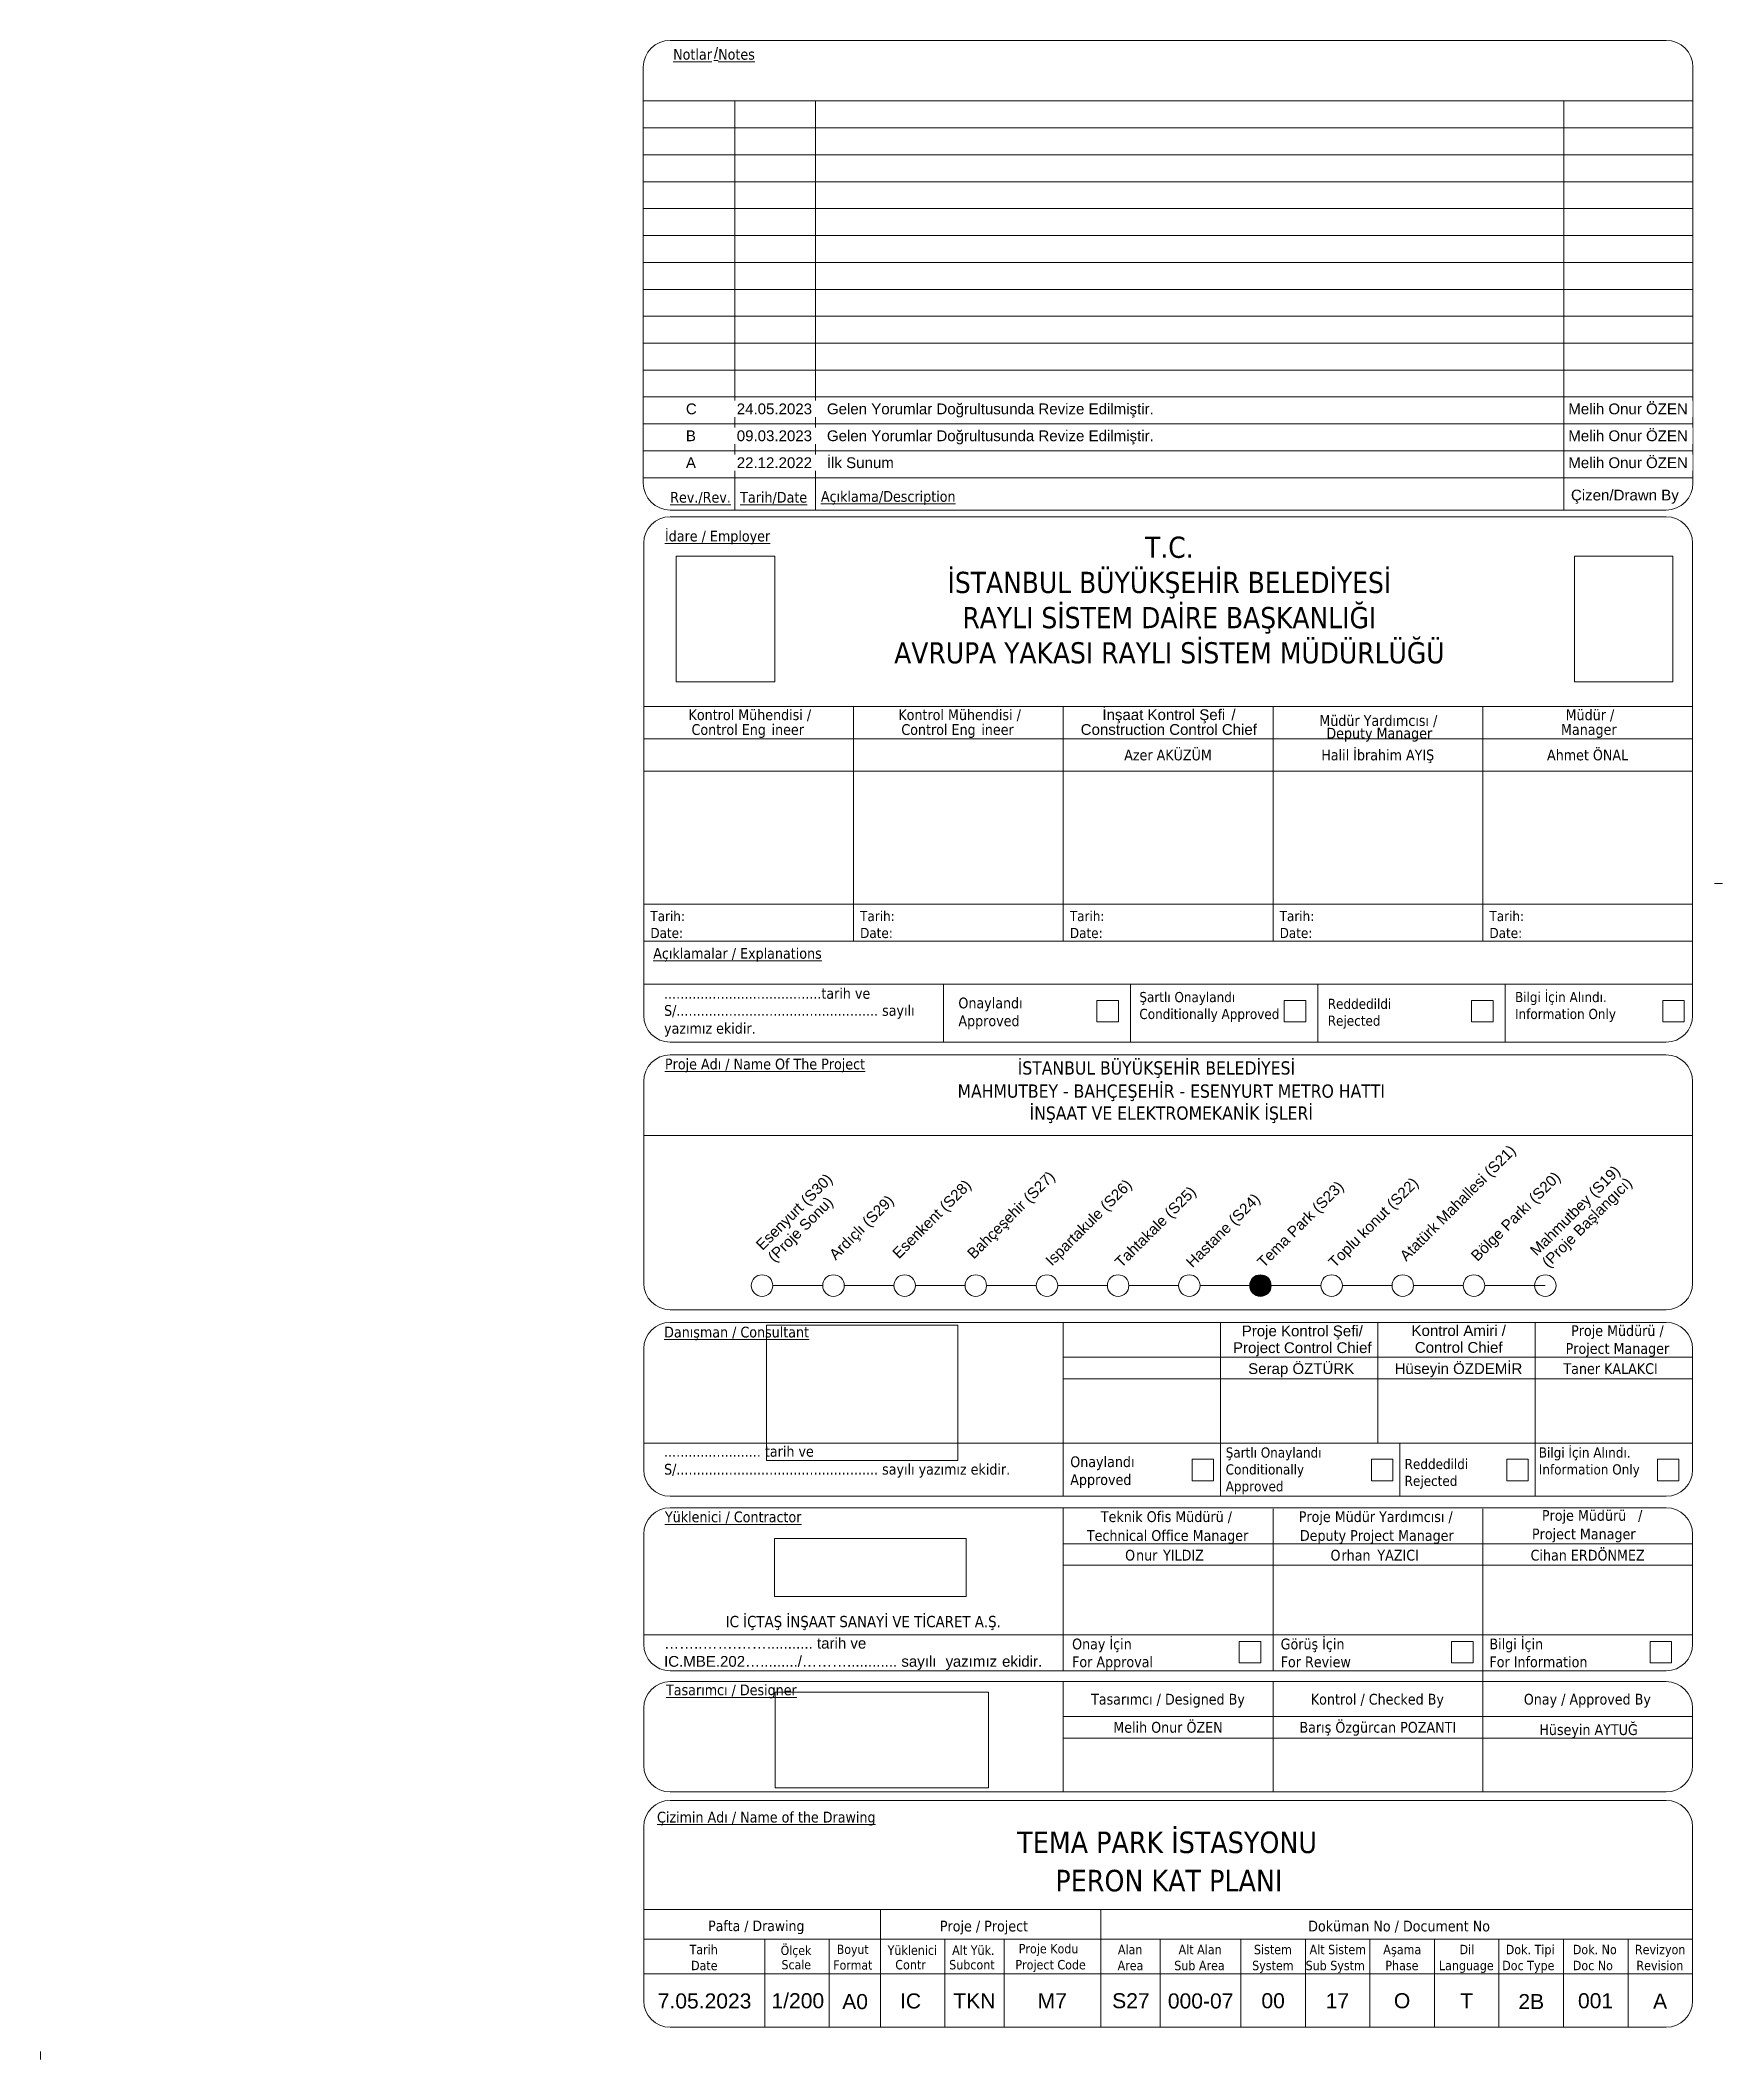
# Paper-space layout 'Layout1' of a CAD drawing. Header units: metres. Extents: x -29 to 2.3, y -0.6 to 36.9.
import ezdxf

# ---------------------------------------------------------------- set-up
doc = ezdxf.new("R2010")
doc.units = ezdxf.units.M
doc.layers.add('G-PAFT', color=7, linetype='Continuous')
doc.styles.add('Arial_4', font='arial.ttf', dxfattribs={"height": 0.0028})
doc.styles.add('Arial_5', font='arial.ttf', dxfattribs={"height": 0.002})
doc.styles.add('Arial_6', font='arial.ttf', dxfattribs={"height": 0.001998})
doc.styles.add('Tahoma', font='tahoma.ttf', dxfattribs={"height": 0.002})
doc.styles.add('Tahoma_1', font='tahoma.ttf', dxfattribs={"height": 0.001749})
doc.styles.add('Tahoma_11', font='tahoma.ttf', dxfattribs={"height": 0.004})
doc.styles.add('Tahoma_2', font='tahoma.ttf', dxfattribs={"height": 0.001998})
doc.styles.add('Tahoma_3', font='tahoma.ttf', dxfattribs={"height": 0.001722})
doc.styles.add('Tahoma_4', font='tahoma.ttf', dxfattribs={"height": 0.001968})
doc.styles.add('Tahoma_5', font='tahoma.ttf', dxfattribs={"height": 0.0021})
doc.styles.add('Tahoma_6', font='tahoma.ttf', dxfattribs={"height": 0.001889})
doc.styles.add('Tahoma_7', font='tahoma.ttf', dxfattribs={"height": 0.00246})
doc.styles.add('Tahoma_8', font='tahoma.ttf', dxfattribs={"height": 0.003936})
doc.styles.add('Tahoma_9', font='tahoma.ttf', dxfattribs={"height": 0.00246})
picture_1 = doc.add_image_def('image1.png', size_in_pixel=(656, 837))
picture_2 = doc.add_image_def('image2.png', size_in_pixel=(1333, 599))
picture_3 = doc.add_image_def('image3.jpg', size_in_pixel=(645, 195))
picture_4 = doc.add_image_def('image4.png', size_in_pixel=(4953, 7004))

psp = doc.layouts.get("Layout1")

# ---------------------------------------------------------------- texts
at = {"layer": 'G-PAFT', "lineweight": 9, "char_height": 0.4, "line_spacing_factor": 0.996129, "style": 'Tahoma_11'}
for s, insert, width, attachment_point in [('\\pt0.0127,0.0254,0.0381,0.0508,0.0635,0.0762,0.0889,0.1016,0.1143,0.127,0.1397,0.1524,0.1651,0.1778,0.1905,0.2032,0.2159,0.2286,0.2413,0.254,0.2667,0.2794,0.2921,0.3048,0.3175,0.3302,0.3429,0.3556,0.3683,0.381,0.3937,0.4064;TEMA PARK İSTASYONU', (-8.045, 3.64), 5.927, 2), ('\\pxqc,t3.175,6.35,9.525,12.7,15.875,19.05,22.225,25.4,28.575,31.75,34.925,38.1,41.275,44.45,47.625,50.8,53.975,57.15,60.325,63.5,66.675,69.85,73.025,76.2,79.375,82.55,85.725,88.9,92.075,95.25,98.425,101.6;{PERON KAT PLANI}', (-8.011, 2.725), 4.511, 5)]:
    psp.add_mtext(s, dxfattribs=dict(at, insert=insert, width=width, attachment_point=attachment_point))

# ---------------------------------------------------------------- blocks, each defined once
blk = doc.blocks.new('*U882')
at = {"layer": 'G-PAFT', "lineweight": 9, "true_color": 0xff7f00}
h = blk.add_hatch(color=30, dxfattribs=at)
edge = h.paths.add_edge_path()
edge.add_arc((0.75314, 0.14531), 0.002, 180, 360)
edge.add_arc((0.75314, 0.14531), 0.002, 360, 540)
at = {"layer": 'G-PAFT', "lineweight": 18}
for p, q in [((0.64349, 0.37667), (0.82849, 0.37667)), ((0.63849, 0.29441), (0.63849, 0.37167)), ((0.83349, 0.37167), (0.83349, 0.29441)), ((0.83349, 0.36541), (0.63849, 0.36541)), ((0.65549, 0.36541), (0.65549, 0.28941)), ((0.67049, 0.36541), (0.67049, 0.28941)), ((0.8095, 0.36541), (0.8095, 0.28941)), ((0.83349, 0.36041), (0.63849, 0.36041)), ((0.83349, 0.35541), (0.63849, 0.35541)), ((0.83349, 0.35041), (0.63849, 0.35041)), ((0.83349, 0.34541), (0.63849, 0.34541)), ((0.83349, 0.34041), (0.63849, 0.34041)), ((0.83349, 0.33541), (0.63849, 0.33541)), ((0.83349, 0.33041), (0.63849, 0.33041)), ((0.83349, 0.32541), (0.63849, 0.32541)), ((0.83349, 0.32041), (0.63849, 0.32041)), ((0.83349, 0.31541), (0.63849, 0.31541)), ((0.83349, 0.31041), (0.63849, 0.31041)), ((0.83349, 0.30541), (0.63849, 0.30541)), ((0.83349, 0.30041), (0.63849, 0.30041)), ((0.83349, 0.29541), (0.63849, 0.29541)), ((0.6626, 0.14531), (0.67182, 0.14531)), ((0.67582, 0.14531), (0.68504, 0.14531)), ((0.68904, 0.14531), (0.69826, 0.14531)), ((0.70226, 0.14531), (0.71148, 0.14531)), ((0.71548, 0.14531), (0.7247, 0.14531)), ((0.7287, 0.14531), (0.73792, 0.14531)), ((0.74192, 0.14531), (0.75114, 0.14531)), ((0.75514, 0.14531), (0.76436, 0.14531)), ((0.76836, 0.14531), (0.77758, 0.14531)), ((0.78158, 0.14531), (0.7908, 0.14531)), ((0.7948, 0.14531), (0.80605, 0.14531))]:
    blk.add_line(p, q, dxfattribs=at)
at = {"layer": 'G-PAFT', "lineweight": 9}
for p, q in [((0.64349, 0.28941), (0.8285, 0.28941)), ((0.6435, 0.28816), (0.8285, 0.28816)), ((0.63858, 0.20577), (0.63858, 0.28324)), ((0.83342, 0.28324), (0.83342, 0.20519)), ((0.83342, 0.2529), (0.63858, 0.2529)), ((0.63858, 0.22483), (0.63858, 0.2529)), ((0.67755, 0.2529), (0.67755, 0.20929)), ((0.71652, 0.2529), (0.71652, 0.20929)), ((0.75548, 0.2529), (0.75548, 0.20929)), ((0.79445, 0.2529), (0.79445, 0.20929)), ((0.83342, 0.24691), (0.63858, 0.24691)), ((0.83342, 0.24091), (0.63858, 0.24091)), ((0.63858, 0.19547), (0.63858, 0.24091)), ((0.83342, 0.21618), (0.63858, 0.21618)), ((0.83342, 0.20929), (0.63858, 0.20929)), ((0.83342, 0.20519), (0.83342, 0.19547)), ((0.83342, 0.2013), (0.63858, 0.2013)), ((0.69424, 0.2013), (0.69424, 0.19055)), ((0.72903, 0.2013), (0.72903, 0.19055)), ((0.76383, 0.2013), (0.76383, 0.19055)), ((0.79862, 0.2013), (0.79862, 0.19055)), ((0.72276, 0.1983), (0.72675, 0.1983)), ((0.72276, 0.1943), (0.72276, 0.1983)), ((0.72675, 0.1983), (0.72675, 0.1943)), ((0.75755, 0.1983), (0.76155, 0.1983)), ((0.75755, 0.1943), (0.75755, 0.1983)), ((0.76155, 0.1983), (0.76155, 0.1943)), ((0.79235, 0.1983), (0.79635, 0.1983)), ((0.79235, 0.1943), (0.79235, 0.1983)), ((0.79635, 0.1983), (0.79635, 0.1943)), ((0.82786, 0.1983), (0.83186, 0.1983)), ((0.82786, 0.1943), (0.82786, 0.1983)), ((0.83186, 0.1983), (0.83186, 0.1943)), ((0.72675, 0.1943), (0.72276, 0.1943)), ((0.76155, 0.1943), (0.75755, 0.1943)), ((0.79635, 0.1943), (0.79235, 0.1943)), ((0.83186, 0.1943), (0.82786, 0.1943)), ((0.8285, 0.19055), (0.6435, 0.19055)), ((0.6435, 0.18817), (0.8285, 0.18817)), ((0.63858, 0.14575), (0.63858, 0.18325)), ((0.83342, 0.18325), (0.83342, 0.14575)), ((0.83342, 0.17318), (0.63858, 0.17318)), ((0.8285, 0.14083), (0.6435, 0.14083)), ((0.8285, 0.13848), (0.6435, 0.13848)), ((0.71652, 0.13848), (0.71652, 0.10616)), ((0.74574, 0.13848), (0.74574, 0.11605)), ((0.77497, 0.13848), (0.77497, 0.11605)), ((0.80419, 0.13848), (0.80419, 0.11605)), ((0.63858, 0.11108), (0.63858, 0.13356)), ((0.83342, 0.13198), (0.71652, 0.13198)), ((0.83342, 0.13356), (0.83342, 0.11108)), ((0.83342, 0.12799), (0.71652, 0.12799)), ((0.83342, 0.11605), (0.63858, 0.11605)), ((0.74044, 0.11306), (0.74444, 0.11306)), ((0.74044, 0.10906), (0.74044, 0.11306)), ((0.74444, 0.11306), (0.74444, 0.10906)), ((0.74574, 0.11605), (0.74574, 0.10616)), ((0.77374, 0.11306), (0.77774, 0.11306)), ((0.77374, 0.10906), (0.77374, 0.11306)), ((0.77774, 0.11306), (0.77774, 0.10906)), ((0.77904, 0.11605), (0.77904, 0.10616)), ((0.7989, 0.11306), (0.80289, 0.11306)), ((0.7989, 0.10906), (0.7989, 0.11306)), ((0.80289, 0.11306), (0.80289, 0.10906)), ((0.80419, 0.11605), (0.80419, 0.10616)), ((0.82687, 0.11306), (0.83087, 0.11306)), ((0.82687, 0.10906), (0.82687, 0.11306)), ((0.83087, 0.11306), (0.83087, 0.10906)), ((0.74444, 0.10906), (0.74044, 0.10906)), ((0.77774, 0.10906), (0.77374, 0.10906)), ((0.80289, 0.10906), (0.7989, 0.10906)), ((0.83087, 0.10906), (0.82687, 0.10906)), ((0.8285, 0.10616), (0.6435, 0.10616)), ((0.8285, 0.10403), (0.6435, 0.10403)), ((0.71652, 0.07374), (0.71652, 0.10403)), ((0.75548, 0.07374), (0.75548, 0.10385)), ((0.79445, 0.07374), (0.79445, 0.10385)), ((0.63858, 0.07866), (0.63858, 0.09911)), ((0.83342, 0.09911), (0.83342, 0.07866)), ((0.83342, 0.09735), (0.71652, 0.09735)), ((0.83342, 0.09336), (0.71652, 0.09336)), ((0.63858, 0.08044), (0.83342, 0.08044)), ((0.7492, 0.07919), (0.75319, 0.07919)), ((0.7492, 0.07519), (0.7492, 0.07919)), ((0.75319, 0.07919), (0.75319, 0.07519)), ((0.78863, 0.07919), (0.79263, 0.07919)), ((0.78863, 0.07519), (0.78863, 0.07919)), ((0.79263, 0.07919), (0.79263, 0.07519)), ((0.82552, 0.07919), (0.82952, 0.07919)), ((0.82552, 0.07519), (0.82552, 0.07919)), ((0.82952, 0.07919), (0.82952, 0.07519)), ((0.75319, 0.07519), (0.7492, 0.07519)), ((0.79263, 0.07519), (0.78863, 0.07519)), ((0.79445, 0.07511), (0.79445, 0.05463)), ((0.82952, 0.07519), (0.82552, 0.07519)), ((0.8285, 0.07374), (0.6435, 0.07374)), ((0.8285, 0.07172), (0.6435, 0.07172)), ((0.71652, 0.07172), (0.71652, 0.05123)), ((0.71652, 0.06884), (0.71652, 0.07172)), ((0.75548, 0.05123), (0.75548, 0.07172)), ((0.79445, 0.05123), (0.79445, 0.07172)), ((0.79445, 0.07172), (0.79445, 0.05123)), ((0.63858, 0.05615), (0.63858, 0.0668)), ((0.83342, 0.06522), (0.71652, 0.06522)), ((0.83342, 0.0668), (0.83342, 0.05615)), ((0.83342, 0.06123), (0.71652, 0.06123)), ((0.8285, 0.05123), (0.6435, 0.05123)), ((0.8285, 0.04967), (0.6435, 0.04967)), ((0.63858, 0.01242), (0.63858, 0.04475)), ((0.83342, 0.04475), (0.83342, 0.03298)), ((0.83342, 0.03298), (0.83342, 0.01242)), ((0.83342, 0.02941), (0.63858, 0.02941)), ((0.68254, 0.0075), (0.68254, 0.02941)), ((0.72351, 0.0075), (0.72351, 0.02941)), ((0.83342, 0.02386), (0.63858, 0.02386)), ((0.66106, 0.0075), (0.66106, 0.02386)), ((0.67302, 0.0075), (0.67302, 0.02386)), ((0.69453, 0.0075), (0.69453, 0.02386)), ((0.70552, 0.0075), (0.70552, 0.02386)), ((0.7345, 0.0075), (0.7345, 0.02386)), ((0.74949, 0.0075), (0.74949, 0.02386)), ((0.76148, 0.0075), (0.76148, 0.02386)), ((0.77347, 0.0075), (0.77347, 0.02386)), ((0.78546, 0.0075), (0.78546, 0.02386)), ((0.79745, 0.0075), (0.79745, 0.02386)), ((0.80944, 0.0075), (0.80944, 0.02386)), ((0.82143, 0.0075), (0.82143, 0.02386)), ((0.83342, 0.01742), (0.63858, 0.01742)), ((0.8285, 0.0075), (0.6435, 0.0075))]:
    blk.add_line(p, q, dxfattribs=at)
at = {"layer": 'G-PAFT', "color": 6, "lineweight": 9, "true_color": 0xff00ff}
blk.add_line((0.63858, 0.2529), (0.63858, 0.20519), dxfattribs=at)
at = {"layer": 'G-PAFT', "color": 1, "lineweight": 9, "true_color": 0xff0000}
for p, q in [((0.8375, 0.22002), (0.839, 0.22002)), ((0.8375, 0.22002), (0.839, 0.22002)), ((0.5265, 0.0015), (0.5265, 0.003))]:
    blk.add_line(p, q, dxfattribs=at)
at = {"layer": 'G-PAFT', "lineweight": 18}
for centre in [(0.66056, 0.14531), (0.67382, 0.14531), (0.68704, 0.14531), (0.70026, 0.14531), (0.71348, 0.14531), (0.7267, 0.14531), (0.73992, 0.14531), (0.75314, 0.14531), (0.76636, 0.14531), (0.77958, 0.14531), (0.7928, 0.14531), (0.80605, 0.14531)]:
    blk.add_circle(centre, 0.002, dxfattribs=at)
for centre, radius, start, end in [((0.64349, 0.37167), 0.005, 90, 180), ((0.82849, 0.37167), 0.005, 0, 90), ((0.64349, 0.29441), 0.005, 180, 270), ((0.82849, 0.29441), 0.005, 270.0978, 0), ((0.75314, 0.14531), 0.002, 360, 180), ((0.75314, 0.14531), 0.002, 180, 0)]:
    blk.add_arc(centre, radius, start, end, dxfattribs=at)
at = {"layer": 'G-PAFT', "lineweight": 9}
for centre, start, end in [((0.6435, 0.28324), 90, 180), ((0.8285, 0.28324), 0, 90), ((0.6435, 0.19547), 180, 270), ((0.8285, 0.19547), 270, 0), ((0.6435, 0.18325), 90, 180), ((0.8285, 0.18325), 0, 90), ((0.6435, 0.14575), 180, 270), ((0.8285, 0.14575), 270, 0), ((0.6435, 0.13356), 90, 180), ((0.8285, 0.13356), 0, 90), ((0.6435, 0.11108), 180, 270), ((0.8285, 0.11108), 270, 0), ((0.6435, 0.09911), 90, 180), ((0.8285, 0.09911), 0, 90), ((0.6435, 0.07866), 180, 270), ((0.8285, 0.07866), 270, 0), ((0.6435, 0.0668), 90, 180), ((0.8285, 0.0668), 0, 90), ((0.6435, 0.05615), 180, 270), ((0.8285, 0.05615), 270, 0), ((0.6435, 0.04475), 90, 180), ((0.8285, 0.04475), 0, 90), ((0.6435, 0.01242), 180, 270), ((0.8285, 0.01242), 270, 360)]:
    blk.add_arc(centre, 0.00492, start, end, dxfattribs=at)
for s, insert, char_height, width, attachment_point, line_spacing_factor, style in [('\\pxt6.35,12.7,19.05,25.4,31.75,38.1,44.45,50.8,57.15,63.5,69.85,76.2,82.55,88.9,95.25,101.6,107.95,114.3,120.65,127,133.35,139.7,146.05,152.4,158.75,165.1,171.45,177.8,184.15,190.5,196.85,203.2;{\\LNotlar}', (0.64404, 0.37508), 0.002, 0.0077467, 1, 0.996129, 'Tahoma'), ('\\pxt6.35,12.7,19.05,25.4,31.75,38.1,44.45,50.8,57.15,63.5,69.85,76.2,82.55,88.9,95.25,101.6,107.95,114.3,120.65,127,133.35,139.7,146.05,152.4,158.75,165.1,171.45,177.8,184.15,190.5,196.85,203.2;{\\LNotes}', (0.6524, 0.37508), 0.002, 0.0072821, 1, 0.996129, 'Tahoma'), ('\\pxt6.35,12.7,19.05,25.4,31.75,38.1,44.45,50.8,57.15,63.5,69.85,76.2,82.55,88.9,95.25,101.6,107.95,114.3,120.65,127,133.35,139.7,146.05,152.4,158.75,165.1,171.45,177.8,184.15,190.5,196.85,203.2;{\\LRev./Rev.}', (0.64349, 0.29165), 0.002, 0.0123624, 4, 0.996129, 'Tahoma'), ('\\pxt6.35,12.7,19.05,25.4,31.75,38.1,44.45,50.8,57.15,63.5,69.85,76.2,82.55,88.9,95.25,101.6,107.95,114.3,120.65,127,133.35,139.7,146.05,152.4,158.75,165.1,171.45,177.8,184.15,190.5,196.85,203.2;{\\LTarih/Date}', (0.65649, 0.29165), 0.002, 0.0136249, 4, 0.996129, 'Tahoma'), ('\\pt0.0127,0.0254,0.0381,0.0508,0.0635,0.0762,0.0889,0.1016,0.1143,0.127,0.1397,0.1524,0.1651,0.1778,0.1905,0.2032,0.2159,0.2286,0.2413,0.254,0.2667,0.2794,0.2921,0.3048,0.3175,0.3302,0.3429,0.3556,0.3683,0.381,0.3937,0.4064;{\\LAçıklama/Description}', (0.67149, 0.29165), 0.002, 0.0265933, 4, 0.996129, 'Tahoma'), ('\\pt0.012,0.024,0.036,0.048,0.06,0.072,0.084,0.096,0.108,0.12,0.132,0.144,0.156,0.168,0.18,0.192,0.204,0.216,0.228,0.24,0.252,0.264,0.276,0.288,0.3,0.312,0.324,0.336,0.348,0.36,0.372,0.384;{\\Lİdare / Employer}', (0.64252, 0.28557), 0.00199836, 0.021513, 1, 0.996129, 'Tahoma_2'), ('\\pt0.012,0.024,0.036,0.048,0.06,0.072,0.084,0.096,0.108,0.12,0.132,0.144,0.156,0.168,0.18,0.192,0.204,0.216,0.228,0.24,0.252,0.264,0.276,0.288,0.3,0.312,0.324,0.336,0.348,0.36,0.372,0.384;T.C.\\PİSTANBUL BÜYÜKŞEHİR BELEDİYESİ\\PRAYLI SİSTEM DAİRE BAŞKANLIĞI\\PAVRUPA YAKASI RAYLI SİSTEM MÜDÜRLÜĞÜ', (0.73622, 0.28446), 0.00393617, 0.10901, 2, 0.996129, 'Tahoma_8'), ('\\pt0.012,0.024,0.036,0.048,0.06,0.072,0.084,0.096,0.108,0.12,0.132,0.144,0.156,0.168,0.18,0.192,0.204,0.216,0.228,0.24,0.252,0.264,0.276,0.288,0.3,0.312,0.324,0.336,0.348,0.36,0.372,0.384;Kontrol Mühendisi /', (0.65829, 0.25237), 0.00199836, 0.0246541, 2, 0.996129, 'Tahoma_2'), ('\\pt0.012,0.024,0.036,0.048,0.06,0.072,0.084,0.096,0.108,0.12,0.132,0.144,0.156,0.168,0.18,0.192,0.204,0.216,0.228,0.24,0.252,0.264,0.276,0.288,0.3,0.312,0.324,0.336,0.348,0.36,0.372,0.384;Kontrol Mühendisi /', (0.69726, 0.25237), 0.00199836, 0.0246541, 2, 0.996129, 'Tahoma_2'), ('\\pt0.012,0.024,0.036,0.048,0.06,0.072,0.084,0.096,0.108,0.12,0.132,0.144,0.156,0.168,0.18,0.192,0.204,0.216,0.228,0.24,0.252,0.264,0.276,0.288,0.3,0.312,0.324,0.336,0.348,0.36,0.372,0.384;İnşaat Kontrol Şefi', (0.72378, 0.25238), 0.00199836, 0.0237855, 1, 0.936439, 'Arial_6'), ('\\pxt6.00491,12.00983,18.01474,24.01966,30.02457,36.02948,42.0344,48.03931,54.04422,60.04914,66.05405,72.05897,78.06388,84.06879,90.07371,96.07862,102.08353,108.08845,114.09336,120.09828,126.10319,132.1081,138.11302,144.11793,150.12284,156.12776,162.13267,168.13759,174.1425,180.14741,186.15233,192.15724;{/}', (0.74775, 0.25238), 0.00199836, 0.0008686, 1, 0.936439, 'Arial_6'), ('\\pt0.012,0.024,0.036,0.048,0.06,0.072,0.084,0.096,0.108,0.12,0.132,0.144,0.156,0.168,0.18,0.192,0.204,0.216,0.228,0.24,0.252,0.264,0.276,0.288,0.3,0.312,0.324,0.336,0.348,0.36,0.372,0.384;Müdür /', (0.81435, 0.25236), 0.00199836, 0.0100899, 2, 0.996129, 'Tahoma_2'), ('\\pxt6.00491,12.00983,18.01474,24.01966,30.02457,36.02948,42.0344,48.03931,54.04422,60.04914,66.05405,72.05897,78.06388,84.06879,90.07371,96.07862,102.08353,108.08845,114.09336,120.09828,126.10319,132.1081,138.11302,144.11793,150.12284,156.12776,162.13267,168.13759,174.1425,180.14741,186.15233,192.15724;{Control Eng}', (0.64746, 0.24962), 0.00199836, 0.0148268, 1, 0.996129, 'Tahoma_2'), ('\\pxt6.00491,12.00983,18.01474,24.01966,30.02457,36.02948,42.0344,48.03931,54.04422,60.04914,66.05405,72.05897,78.06388,84.06879,90.07371,96.07862,102.08353,108.08845,114.09336,120.09828,126.10319,132.1081,138.11302,144.11793,150.12284,156.12776,162.13267,168.13759,174.1425,180.14741,186.15233,192.15724;{ineer}', (0.66232, 0.24962), 0.00199836, 0.0064842, 1, 0.996129, 'Tahoma_2'), ('\\pxt6.00491,12.00983,18.01474,24.01966,30.02457,36.02948,42.0344,48.03931,54.04422,60.04914,66.05405,72.05897,78.06388,84.06879,90.07371,96.07862,102.08353,108.08845,114.09336,120.09828,126.10319,132.1081,138.11302,144.11793,150.12284,156.12776,162.13267,168.13759,174.1425,180.14741,186.15233,192.15724;{Control Eng}', (0.68643, 0.24962), 0.00199836, 0.0148268, 1, 0.996129, 'Tahoma_2'), ('\\pxt6.00491,12.00983,18.01474,24.01966,30.02457,36.02948,42.0344,48.03931,54.04422,60.04914,66.05405,72.05897,78.06388,84.06879,90.07371,96.07862,102.08353,108.08845,114.09336,120.09828,126.10319,132.1081,138.11302,144.11793,150.12284,156.12776,162.13267,168.13759,174.1425,180.14741,186.15233,192.15724;{ineer}', (0.70129, 0.24962), 0.00199836, 0.0064842, 1, 0.996129, 'Tahoma_2'), ('\\pxqc,t6.00491,12.00983,18.01474,24.01966,30.02457,36.02948,42.0344,48.03931,54.04422,60.04914,66.05405,72.05897,78.06388,84.06879,90.07371,96.07862,102.08353,108.08845,114.09336,120.09828,126.10319,132.1081,138.11302,144.11793,150.12284,156.12776,162.13267,168.13759,174.1425,180.14741,186.15233,192.15724;{Construction Control Chief}', (0.73612, 0.24963), 0.00199836, 0.0340067, 2, 0.936439, 'Arial_6'), ('\\pxqc,t6.00491,12.00983,18.01474,24.01966,30.02457,36.02948,42.0344,48.03931,54.04422,60.04914,66.05405,72.05897,78.06388,84.06879,90.07371,96.07862,102.08353,108.08845,114.09336,120.09828,126.10319,132.1081,138.11302,144.11793,150.12284,156.12776,162.13267,168.13759,174.1425,180.14741,186.15233,192.15724;{Manager}', (0.81414, 0.24963), 0.00199836, 0.0111605, 2, 0.996129, 'Tahoma_2'), ('\\pt0.012,0.024,0.036,0.048,0.06,0.072,0.084,0.096,0.108,0.12,0.132,0.144,0.156,0.168,0.18,0.192,0.204,0.216,0.228,0.24,0.252,0.264,0.276,0.288,0.3,0.312,0.324,0.336,0.348,0.36,0.372,0.384;Azer AKÜZÜM', (0.73597, 0.2449), 0.00199836, 0.0175033, 2, 0.996129, 'Tahoma_2'), ('\\pt0.012,0.024,0.036,0.048,0.06,0.072,0.084,0.096,0.108,0.12,0.132,0.144,0.156,0.168,0.18,0.192,0.204,0.216,0.228,0.24,0.252,0.264,0.276,0.288,0.3,0.312,0.324,0.336,0.348,0.36,0.372,0.384;Halil İbrahim AYIŞ', (0.77493, 0.2449), 0.00199836, 0.0233108, 2, 0.996129, 'Tahoma_2'), ('\\pt0.012,0.024,0.036,0.048,0.06,0.072,0.084,0.096,0.108,0.12,0.132,0.144,0.156,0.168,0.18,0.192,0.204,0.216,0.228,0.24,0.252,0.264,0.276,0.288,0.3,0.312,0.324,0.336,0.348,0.36,0.372,0.384;Ahmet ÖNAL', (0.81391, 0.2449), 0.00199836, 0.0162408, 2, 0.996129, 'Tahoma_2'), ('\\pxt6.35294,12.70587,19.05881,25.41174,31.76468,38.11761,44.47055,50.82348,57.17642,63.52935,69.88229,76.23522,82.58816,88.94109,95.29403,101.64696,107.9999,114.35283,120.70577,127.0587,133.41164,139.76457,146.11751,152.47044,158.82338,165.17632,171.52925,177.88219,184.23512,190.58806,196.94099,203.29393;{Tarih:\\PDate:}', (0.63981, 0.21491), 0.00188889, 0.00714, 1, 0.996129, 'Tahoma_6'), ('\\pxt6.35294,12.70587,19.05881,25.41174,31.76468,38.11761,44.47055,50.82348,57.17642,63.52935,69.88229,76.23522,82.58816,88.94109,95.29403,101.64696,107.9999,114.35283,120.70577,127.0587,133.41164,139.76457,146.11751,152.47044,158.82338,165.17632,171.52925,177.88219,184.23512,190.58806,196.94099,203.29393;{Tarih:\\PDate:}', (0.67877, 0.21491), 0.00188889, 0.00714, 1, 0.996129, 'Tahoma_6'), ('\\pxt6.35294,12.70587,19.05881,25.41174,31.76468,38.11761,44.47055,50.82348,57.17642,63.52935,69.88229,76.23522,82.58816,88.94109,95.29403,101.64696,107.9999,114.35283,120.70577,127.0587,133.41164,139.76457,146.11751,152.47044,158.82338,165.17632,171.52925,177.88219,184.23512,190.58806,196.94099,203.29393;{Tarih:\\PDate:}', (0.71774, 0.21491), 0.00188889, 0.00714, 1, 0.996129, 'Tahoma_6'), ('\\pxt6.35294,12.70587,19.05881,25.41174,31.76468,38.11761,44.47055,50.82348,57.17642,63.52935,69.88229,76.23522,82.58816,88.94109,95.29403,101.64696,107.9999,114.35283,120.70577,127.0587,133.41164,139.76457,146.11751,152.47044,158.82338,165.17632,171.52925,177.88219,184.23512,190.58806,196.94099,203.29393;{Tarih:\\PDate:}', (0.75671, 0.21491), 0.00188889, 0.00714, 1, 0.996129, 'Tahoma_6'), ('\\pxt6.35294,12.70587,19.05881,25.41174,31.76468,38.11761,44.47055,50.82348,57.17642,63.52935,69.88229,76.23522,82.58816,88.94109,95.29403,101.64696,107.9999,114.35283,120.70577,127.0587,133.41164,139.76457,146.11751,152.47044,158.82338,165.17632,171.52925,177.88219,184.23512,190.58806,196.94099,203.29393;{Tarih:\\PDate:}', (0.79568, 0.21491), 0.00188889, 0.00714, 1, 0.996129, 'Tahoma_6'), ('\\pt0.012,0.024,0.036,0.048,0.06,0.072,0.084,0.096,0.108,0.12,0.132,0.144,0.156,0.168,0.18,0.192,0.204,0.216,0.228,0.24,0.252,0.264,0.276,0.288,0.3,0.312,0.324,0.336,0.348,0.36,0.372,0.384;{\\LAçıklamalar / Explanations}', (0.64034, 0.20804), 0.00199836, 0.0334007, 1, 0.996129, 'Tahoma_2'), ('\\pxt6.00491,12.00983,18.01474,24.01966,30.02457,36.02948,42.0344,48.03931,54.04422,60.04914,66.05405,72.05897,78.06388,84.06879,90.07371,96.07862,102.08353,108.08845,114.09336,120.09828,126.10319,132.1081,138.11302,144.11793,150.12284,156.12776,162.13267,168.13759,174.1425,180.14741,186.15233,192.15724;{.......................................tarih ve}', (0.64235, 0.2006), 0.00199836, 0.0435613, 1, 0.996129, 'Tahoma_2'), ('\\pt0.012,0.024,0.036,0.048,0.06,0.072,0.084,0.096,0.108,0.12,0.132,0.144,0.156,0.168,0.18,0.192,0.204,0.216,0.228,0.24,0.252,0.264,0.276,0.288,0.3,0.312,0.324,0.336,0.348,0.36,0.372,0.384;Onaylandı\\PApproved', (0.69703, 0.19882), 0.00199836, 0.01462, 1, 0.996129, 'Tahoma_2'), ('\\pt0.012,0.024,0.036,0.048,0.06,0.072,0.084,0.096,0.108,0.12,0.132,0.144,0.156,0.168,0.18,0.192,0.204,0.216,0.228,0.24,0.252,0.264,0.276,0.288,0.3,0.312,0.324,0.336,0.348,0.36,0.372,0.384;Şartlı Onaylandı\\PConditionally Approved', (0.73065, 0.19986), 0.00188889, 0.02653, 1, 0.996129, 'Tahoma_6'), ('\\pt0.012,0.024,0.036,0.048,0.06,0.072,0.084,0.096,0.108,0.12,0.132,0.144,0.156,0.168,0.18,0.192,0.204,0.216,0.228,0.24,0.252,0.264,0.276,0.288,0.3,0.312,0.324,0.336,0.348,0.36,0.372,0.384;Bilgi İçin Alındı.\\PInformation Only', (0.80043, 0.19986), 0.00188889, 0.01971, 1, 0.996129, 'Tahoma_6'), ('\\pt0.012,0.024,0.036,0.048,0.06,0.072,0.084,0.096,0.108,0.12,0.132,0.144,0.156,0.168,0.18,0.192,0.204,0.216,0.228,0.24,0.252,0.264,0.276,0.288,0.3,0.312,0.324,0.336,0.348,0.36,0.372,0.384;S/.................................................. sayılı yazımız ekidir.   ', (0.64235, 0.19743), 0.00199836, 0.05146, 1, 0.996129, 'Tahoma_2'), ('\\pxt6.35294,12.70587,19.05881,25.41174,31.76468,38.11761,44.47055,50.82348,57.17642,63.52935,69.88229,76.23522,82.58816,88.94109,95.29403,101.64696,107.9999,114.35283,120.70577,127.0587,133.41164,139.76457,146.11751,152.47044,158.82338,165.17632,171.52925,177.88219,184.23512,190.58806,196.94099,203.29393;{Reddedildi\\PRejected}', (0.76564, 0.19861), 0.00188889, 0.01217, 1, 0.996129, 'Tahoma_6'), ('\\pt0.012,0.024,0.036,0.048,0.06,0.072,0.084,0.096,0.108,0.12,0.132,0.144,0.156,0.168,0.18,0.192,0.204,0.216,0.228,0.24,0.252,0.264,0.276,0.288,0.3,0.312,0.324,0.336,0.348,0.36,0.372,0.384;İSTANBUL BÜYÜKŞEHİR BELEDİYESİ', (0.70805, 0.18698), 0.00246, 0.0555803, 1, 0.996129, 'Tahoma_9'), ('\\pt0.012,0.024,0.036,0.048,0.06,0.072,0.084,0.096,0.108,0.12,0.132,0.144,0.156,0.168,0.18,0.192,0.204,0.216,0.228,0.24,0.252,0.264,0.276,0.288,0.3,0.312,0.324,0.336,0.348,0.36,0.372,0.384;{\\LProje Adı / Name Of The Project}', (0.64252, 0.18748), 0.00199836, 0.0408848, 1, 0.996129, 'Tahoma_2'), ('\\pt0.012,0.024,0.036,0.048,0.06,0.072,0.084,0.096,0.108,0.12,0.132,0.144,0.156,0.168,0.18,0.192,0.204,0.216,0.228,0.24,0.252,0.264,0.276,0.288,0.3,0.312,0.324,0.336,0.348,0.36,0.372,0.384;MAHMUTBEY - BAHÇEŞEHİR - ESENYURT METRO HATTI\\PİNŞAAT VE ELEKTROMEKANİK İŞLERİ', (0.73657, 0.18268), 0.00246011, 0.08473, 2, 0.996129, 'Tahoma_7'), ('\\pt0.012,0.024,0.036,0.048,0.06,0.072,0.084,0.096,0.108,0.12,0.132,0.144,0.156,0.168,0.18,0.192,0.204,0.216,0.228,0.24,0.252,0.264,0.276,0.288,0.3,0.312,0.324,0.336,0.348,0.36,0.372,0.384;{\\LDanışman / Consultant}', (0.64237, 0.13767), 0.00199836, 0.0288658, 1, 0.996129, 'Tahoma_2'), ('\\pt0.012,0.024,0.036,0.048,0.06,0.072,0.084,0.096,0.108,0.12,0.132,0.144,0.156,0.168,0.18,0.192,0.204,0.216,0.228,0.24,0.252,0.264,0.276,0.288,0.3,0.312,0.324,0.336,0.348,0.36,0.372,0.384;Proje Kontrol Şefi/\\PProject Control Chief', (0.76092, 0.13789), 0.00199836, 0.02659, 2, 0.936439, 'Arial_6'), ('\\pxqc,t6.00491,12.00983,18.01474,24.01966,30.02457,36.02948,42.0344,48.03931,54.04422,60.04914,66.05405,72.05897,78.06388,84.06879,90.07371,96.07862,102.08353,108.08845,114.09336,120.09828,126.10319,132.1081,138.11302,144.11793,150.12284,156.12776,162.13267,168.13759,174.1425,180.14741,186.15233,192.15724;{Kontrol Amiri /\\PControl Chief}', (0.78997, 0.13794), 0.00199836, 0.02659, 2, 0.936439, 'Arial_6'), ('\\pt0.012,0.024,0.036,0.048,0.06,0.072,0.084,0.096,0.108,0.12,0.132,0.144,0.156,0.168,0.18,0.192,0.204,0.216,0.228,0.24,0.252,0.264,0.276,0.288,0.3,0.312,0.324,0.336,0.348,0.36,0.372,0.384;Proje Müdürü /\\PProject Manager', (0.81945, 0.13794), 0.00199836, 0.02924, 2, 0.996129, 'Tahoma_2'), ('\\pt0.012,0.024,0.036,0.048,0.06,0.072,0.084,0.096,0.108,0.12,0.132,0.144,0.156,0.168,0.18,0.192,0.204,0.216,0.228,0.24,0.252,0.264,0.276,0.288,0.3,0.312,0.324,0.336,0.348,0.36,0.372,0.384;Serap ÖZTÜRK', (0.76071, 0.13088), 0.00199836, 0.0203111, 2, 0.936439, 'Arial_6'), ('\\pt0.012,0.024,0.036,0.048,0.06,0.072,0.084,0.096,0.108,0.12,0.132,0.144,0.156,0.168,0.18,0.192,0.204,0.216,0.228,0.24,0.252,0.264,0.276,0.288,0.3,0.312,0.324,0.336,0.348,0.36,0.372,0.384;Hüseyin ÖZDEMİR', (0.78993, 0.13088), 0.00199836, 0.0244521, 2, 0.936439, 'Arial_6'), ('\\pxt6.00491,12.00983,18.01474,24.01966,30.02457,36.02948,42.0344,48.03931,54.04422,60.04914,66.05405,72.05897,78.06388,84.06879,90.07371,96.07862,102.08353,108.08845,114.09336,120.09828,126.10319,132.1081,138.11302,144.11793,150.12284,156.12776,162.13267,168.13759,174.1425,180.14741,186.15233,192.15724;{Taner KALAKCI}', (0.80942, 0.13088), 0.00199836, 0.0193718, 1, 0.996129, 'Tahoma_2'), ('\\pt0.012,0.024,0.036,0.048,0.06,0.072,0.084,0.096,0.108,0.12,0.132,0.144,0.156,0.168,0.18,0.192,0.204,0.216,0.228,0.24,0.252,0.264,0.276,0.288,0.3,0.312,0.324,0.336,0.348,0.36,0.372,0.384;........................ tarih ve\\PS/.................................................. sayılı yazımız ekidir.', (0.64235, 0.11551), 0.00199836, 0.06926, 1, 0.996129, 'Tahoma_2'), ('\\pt0.012,0.024,0.036,0.048,0.06,0.072,0.084,0.096,0.108,0.12,0.132,0.144,0.156,0.168,0.18,0.192,0.204,0.216,0.228,0.24,0.252,0.264,0.276,0.288,0.3,0.312,0.324,0.336,0.348,0.36,0.372,0.384;Onaylandı\\PApproved', (0.71781, 0.11358), 0.00199836, 0.01568, 1, 0.996129, 'Tahoma_2'), ('\\pt0.012,0.024,0.036,0.048,0.06,0.072,0.084,0.096,0.108,0.12,0.132,0.144,0.156,0.168,0.18,0.192,0.204,0.216,0.228,0.24,0.252,0.264,0.276,0.288,0.3,0.312,0.324,0.336,0.348,0.36,0.372,0.384;Şartlı Onaylandı\\PConditionally Approved', (0.74669, 0.11524), 0.00188889, 0.02434, 1, 0.996129, 'Tahoma_6'), ('\\pxt6.35294,12.70587,19.05881,25.41174,31.76468,38.11761,44.47055,50.82348,57.17642,63.52935,69.88229,76.23522,82.58816,88.94109,95.29403,101.64696,107.9999,114.35283,120.70577,127.0587,133.41164,139.76457,146.11751,152.47044,158.82338,165.17632,171.52925,177.88219,184.23512,190.58806,196.94099,203.29393;{Reddedildi\\PRejected}', (0.77993, 0.11311), 0.00188889, 0.01217, 1, 0.996129, 'Tahoma_6'), ('\\pt0.012,0.024,0.036,0.048,0.06,0.072,0.084,0.096,0.108,0.12,0.132,0.144,0.156,0.168,0.18,0.192,0.204,0.216,0.228,0.24,0.252,0.264,0.276,0.288,0.3,0.312,0.324,0.336,0.348,0.36,0.372,0.384;Bilgi İçin Alındı.\\PInformation Only', (0.80485, 0.11524), 0.00188889, 0.01971, 1, 0.996129, 'Tahoma_6'), ('\\pt0.012,0.024,0.036,0.048,0.06,0.072,0.084,0.096,0.108,0.12,0.132,0.144,0.156,0.168,0.18,0.192,0.204,0.216,0.228,0.24,0.252,0.264,0.276,0.288,0.3,0.312,0.324,0.336,0.348,0.36,0.372,0.384;{\\LYüklenici / Contractor}', (0.64252, 0.10334), 0.00199836, 0.0273205, 1, 0.996129, 'Tahoma_2'), ('\\pt0.012,0.024,0.036,0.048,0.06,0.072,0.084,0.096,0.108,0.12,0.132,0.144,0.156,0.168,0.18,0.192,0.204,0.216,0.228,0.24,0.252,0.264,0.276,0.288,0.3,0.312,0.324,0.336,0.348,0.36,0.372,0.384;Teknik Ofis Müdürü /', (0.72349, 0.10338), 0.00199836, 0.0265933, 1, 0.996129, 'Tahoma_2'), ('\\pt0.012,0.024,0.036,0.048,0.06,0.072,0.084,0.096,0.108,0.12,0.132,0.144,0.156,0.168,0.18,0.192,0.204,0.216,0.228,0.24,0.252,0.264,0.276,0.288,0.3,0.312,0.324,0.336,0.348,0.36,0.372,0.384;Proje Müdür Yardımcısı /', (0.76025, 0.10338), 0.00199836, 0.0312696, 1, 0.996129, 'Tahoma_2'), ('\\pt0.012,0.024,0.036,0.048,0.06,0.072,0.084,0.096,0.108,0.12,0.132,0.144,0.156,0.168,0.18,0.192,0.204,0.216,0.228,0.24,0.252,0.264,0.276,0.288,0.3,0.312,0.324,0.336,0.348,0.36,0.372,0.384;Proje Müdürü', (0.80543, 0.10361), 0.00199836, 0.01717, 1, 0.996129, 'Tahoma_2'), ('\\pxt6.00491,12.00983,18.01474,24.01966,30.02457,36.02948,42.0344,48.03931,54.04422,60.04914,66.05405,72.05897,78.06388,84.06879,90.07371,96.07862,102.08353,108.08845,114.09336,120.09828,126.10319,132.1081,138.11302,144.11793,150.12284,156.12776,162.13267,168.13759,174.1425,180.14741,186.15233,192.15724;{ /}', (0.82254, 0.10361), 0.00199836, 0.0019998, 1, 0.996129, 'Tahoma_2'), ('\\pxt6.00491,12.00983,18.01474,24.01966,30.02457,36.02948,42.0344,48.03931,54.04422,60.04914,66.05405,72.05897,78.06388,84.06879,90.07371,96.07862,102.08353,108.08845,114.09336,120.09828,126.10319,132.1081,138.11302,144.11793,150.12284,156.12776,162.13267,168.13759,174.1425,180.14741,186.15233,192.15724;{Technical Office Manager}', (0.7209, 0.09988), 0.00199836, 0.0322695, 1, 0.996129, 'Tahoma_2'), ('\\pxt6.00491,12.00983,18.01474,24.01966,30.02457,36.02948,42.0344,48.03931,54.04422,60.04914,66.05405,72.05897,78.06388,84.06879,90.07371,96.07862,102.08353,108.08845,114.09336,120.09828,126.10319,132.1081,138.11302,144.11793,150.12284,156.12776,162.13267,168.13759,174.1425,180.14741,186.15233,192.15724;{Deputy Project Manager}', (0.76047, 0.09988), 0.00199836, 0.0307343, 1, 0.996129, 'Tahoma_2'), ('\\pxt6.00491,12.00983,18.01474,24.01966,30.02457,36.02948,42.0344,48.03931,54.04422,60.04914,66.05405,72.05897,78.06388,84.06879,90.07371,96.07862,102.08353,108.08845,114.09336,120.09828,126.10319,132.1081,138.11302,144.11793,150.12284,156.12776,162.13267,168.13759,174.1425,180.14741,186.15233,192.15724;{Project Manager}', (0.80358, 0.10017), 0.00199836, 0.0208464, 1, 0.996129, 'Tahoma_2'), ('\\pxt6.00491,12.00983,18.01474,24.01966,30.02457,36.02948,42.0344,48.03931,54.04422,60.04914,66.05405,72.05897,78.06388,84.06879,90.07371,96.07862,102.08353,108.08845,114.09336,120.09828,126.10319,132.1081,138.11302,144.11793,150.12284,156.12776,162.13267,168.13759,174.1425,180.14741,186.15233,192.15724;{O}', (0.728, 0.09622), 0.00199836, 0.0020705, 1, 0.996129, 'Tahoma_2'), ('\\pxt6.00491,12.00983,18.01474,24.01966,30.02457,36.02948,42.0344,48.03931,54.04422,60.04914,66.05405,72.05897,78.06388,84.06879,90.07371,96.07862,102.08353,108.08845,114.09336,120.09828,126.10319,132.1081,138.11302,144.11793,150.12284,156.12776,162.13267,168.13759,174.1425,180.14741,186.15233,192.15724;{nur}', (0.73004, 0.09622), 0.00199836, 0.004343, 1, 0.996129, 'Tahoma_2'), ('\\pxt6.00491,12.00983,18.01474,24.01966,30.02457,36.02948,42.0344,48.03931,54.04422,60.04914,66.05405,72.05897,78.06388,84.06879,90.07371,96.07862,102.08353,108.08845,114.09336,120.09828,126.10319,132.1081,138.11302,144.11793,150.12284,156.12776,162.13267,168.13759,174.1425,180.14741,186.15233,192.15724;{ YILDIZ}', (0.7343, 0.09622), 0.00199836, 0.0096859, 1, 0.996129, 'Tahoma_2'), ('\\pxt6.00491,12.00983,18.01474,24.01966,30.02457,36.02948,42.0344,48.03931,54.04422,60.04914,66.05405,72.05897,78.06388,84.06879,90.07371,96.07862,102.08353,108.08845,114.09336,120.09828,126.10319,132.1081,138.11302,144.11793,150.12284,156.12776,162.13267,168.13759,174.1425,180.14741,186.15233,192.15724;{O}', (0.76615, 0.09622), 0.00199836, 0.0020705, 1, 0.996129, 'Tahoma_2'), ('\\pxt6.00491,12.00983,18.01474,24.01966,30.02457,36.02948,42.0344,48.03931,54.04422,60.04914,66.05405,72.05897,78.06388,84.06879,90.07371,96.07862,102.08353,108.08845,114.09336,120.09828,126.10319,132.1081,138.11302,144.11793,150.12284,156.12776,162.13267,168.13759,174.1425,180.14741,186.15233,192.15724;{rhan}', (0.76819, 0.09622), 0.00199836, 0.0058782, 1, 0.996129, 'Tahoma_2'), ('\\pxt6.00491,12.00983,18.01474,24.01966,30.02457,36.02948,42.0344,48.03931,54.04422,60.04914,66.05405,72.05897,78.06388,84.06879,90.07371,96.07862,102.08353,108.08845,114.09336,120.09828,126.10319,132.1081,138.11302,144.11793,150.12284,156.12776,162.13267,168.13759,174.1425,180.14741,186.15233,192.15724;{YAZICI}', (0.77486, 0.09622), 0.00199836, 0.0089486, 1, 0.996129, 'Tahoma_2'), ('\\pt0.012,0.024,0.036,0.048,0.06,0.072,0.084,0.096,0.108,0.12,0.132,0.144,0.156,0.168,0.18,0.192,0.204,0.216,0.228,0.24,0.252,0.264,0.276,0.288,0.3,0.312,0.324,0.336,0.348,0.36,0.372,0.384;Cihan ERDÖNMEZ', (0.81392, 0.09622), 0.00199836, 0.0227856, 2, 0.996129, 'Tahoma_2'), ('\\pt0.012,0.024,0.036,0.048,0.06,0.072,0.084,0.096,0.108,0.12,0.132,0.144,0.156,0.168,0.18,0.192,0.204,0.216,0.228,0.24,0.252,0.264,0.276,0.288,0.3,0.312,0.324,0.336,0.348,0.36,0.372,0.384;IC İÇTAŞ İNŞAAT SANAYİ VE TİCARET A.Ş.', (0.6538, 0.08394), 0.0021, 0.0551157, 1, 0.996129, 'Tahoma_5'), ('\\pt0.012,0.024,0.036,0.048,0.06,0.072,0.084,0.096,0.108,0.12,0.132,0.144,0.156,0.168,0.18,0.192,0.204,0.216,0.228,0.24,0.252,0.264,0.276,0.288,0.3,0.312,0.324,0.336,0.348,0.36,0.372,0.384;……..…….……........... tarih ve', (0.64235, 0.07987), 0.002, 0.038885, 1, 0.936439, 'Arial_5'), ('\\pt0.012,0.024,0.036,0.048,0.06,0.072,0.084,0.096,0.108,0.12,0.132,0.144,0.156,0.168,0.18,0.192,0.204,0.216,0.228,0.24,0.252,0.264,0.276,0.288,0.3,0.312,0.324,0.336,0.348,0.36,0.372,0.384;Onay İçin\\PFor Approval', (0.71815, 0.07972), 0.00199836, 0.02097, 1, 0.996129, 'Tahoma_2'), ('\\pt0.012,0.024,0.036,0.048,0.06,0.072,0.084,0.096,0.108,0.12,0.132,0.144,0.156,0.168,0.18,0.192,0.204,0.216,0.228,0.24,0.252,0.264,0.276,0.288,0.3,0.312,0.324,0.336,0.348,0.36,0.372,0.384;Görüş İçin\\PFor Review', (0.7569, 0.07972), 0.00199836, 0.02434, 1, 0.996129, 'Tahoma_2'), ('\\pt0.012,0.024,0.036,0.048,0.06,0.072,0.084,0.096,0.108,0.12,0.132,0.144,0.156,0.168,0.18,0.192,0.204,0.216,0.228,0.24,0.252,0.264,0.276,0.288,0.3,0.312,0.324,0.336,0.348,0.36,0.372,0.384;Bilgi İçin\\PFor Information', (0.79568, 0.07972), 0.00199836, 0.02368, 1, 0.996129, 'Tahoma_2'), ('\\pt0.012,0.024,0.036,0.048,0.06,0.072,0.084,0.096,0.108,0.12,0.132,0.144,0.156,0.168,0.18,0.192,0.204,0.216,0.228,0.24,0.252,0.264,0.276,0.288,0.3,0.312,0.324,0.336,0.348,0.36,0.372,0.384;IC.MBE.202…........./………............ sayılı', (0.64235, 0.07649), 0.002, 0.0522473, 1, 0.936439, 'Arial_5'), ('\\pxt6,12,18,24,30,36,42,48,54,60,66,72,78,84,90,96,102,108,114,120,126,132,138,144,150,156,162,168,174,180,186,192;{ y}', (0.69389, 0.07649), 0.002, 0.0022725, 1, 0.936439, 'Arial_5'), ('\\pt0.012,0.024,0.036,0.048,0.06,0.072,0.084,0.096,0.108,0.12,0.132,0.144,0.156,0.168,0.18,0.192,0.204,0.216,0.228,0.24,0.252,0.264,0.276,0.288,0.3,0.312,0.324,0.336,0.348,0.36,0.372,0.384;azımız', (0.696, 0.07649), 0.002, 0.008484, 1, 0.936439, 'Arial_5'), ('\\pxt6,12,18,24,30,36,42,48,54,60,66,72,78,84,90,96,102,108,114,120,126,132,138,144,150,156,162,168,174,180,186,192;{ekidir.}', (0.70515, 0.07649), 0.002, 0.0078174, 1, 0.936439, 'Arial_5'), ('\\pt0.012,0.024,0.036,0.048,0.06,0.072,0.084,0.096,0.108,0.12,0.132,0.144,0.156,0.168,0.18,0.192,0.204,0.216,0.228,0.24,0.252,0.264,0.276,0.288,0.3,0.312,0.324,0.336,0.348,0.36,0.372,0.384;{\\LTasarımcı / Designer}', (0.65486, 0.07119), 0.00199836, 0.02626, 2, 0.996129, 'Tahoma_2'), ('\\pt0.012,0.024,0.036,0.048,0.06,0.072,0.084,0.096,0.108,0.12,0.132,0.144,0.156,0.168,0.18,0.192,0.204,0.216,0.228,0.24,0.252,0.264,0.276,0.288,0.3,0.312,0.324,0.336,0.348,0.36,0.372,0.384;Tasarımcı / Designed By', (0.73596, 0.06946), 0.00199836, 0.0307343, 2, 0.996129, 'Tahoma_2'), ('\\pxqc,t6.00491,12.00983,18.01474,24.01966,30.02457,36.02948,42.0344,48.03931,54.04422,60.04914,66.05405,72.05897,78.06388,84.06879,90.07371,96.07862,102.08353,108.08845,114.09336,120.09828,126.10319,132.1081,138.11302,144.11793,150.12284,156.12776,162.13267,168.13759,174.1425,180.14741,186.15233,192.15724;{Kontrol / Checked By}', (0.77486, 0.06946), 0.00199836, 0.0265933, 2, 0.996129, 'Tahoma_2'), ('\\pxqc,t6.00491,12.00983,18.01474,24.01966,30.02457,36.02948,42.0344,48.03931,54.04422,60.04914,66.05405,72.05897,78.06388,84.06879,90.07371,96.07862,102.08353,108.08845,114.09336,120.09828,126.10319,132.1081,138.11302,144.11793,150.12284,156.12776,162.13267,168.13759,174.1425,180.14741,186.15233,192.15724;{Onay / Approved By}', (0.81387, 0.06946), 0.00199836, 0.025452, 2, 0.996129, 'Tahoma_2'), ('\\pt0.012,0.024,0.036,0.048,0.06,0.072,0.084,0.096,0.108,0.12,0.132,0.144,0.156,0.168,0.18,0.192,0.204,0.216,0.228,0.24,0.252,0.264,0.276,0.288,0.3,0.312,0.324,0.336,0.348,0.36,0.372,0.384;Melih Onur ÖZEN', (0.73597, 0.06424), 0.00199836, 0.021917, 2, 0.996129, 'Tahoma_2'), ('\\pt0.012,0.024,0.036,0.048,0.06,0.072,0.084,0.096,0.108,0.12,0.132,0.144,0.156,0.168,0.18,0.192,0.204,0.216,0.228,0.24,0.252,0.264,0.276,0.288,0.3,0.312,0.324,0.336,0.348,0.36,0.372,0.384;Barış Özgürcan POZANTI', (0.77494, 0.06424), 0.00199836, 0.0316635, 2, 0.996129, 'Tahoma_2'), ('\\pt0.012,0.024,0.036,0.048,0.06,0.072,0.084,0.096,0.108,0.12,0.132,0.144,0.156,0.168,0.18,0.192,0.204,0.216,0.228,0.24,0.252,0.264,0.276,0.288,0.3,0.312,0.324,0.336,0.348,0.36,0.372,0.384;Hüseyin AYTUĞ', (0.8141, 0.06252), 0.00199836, 0.03453, 5, 0.996129, 'Tahoma_2'), ('\\pt0.012,0.024,0.036,0.048,0.06,0.072,0.084,0.096,0.108,0.12,0.132,0.144,0.156,0.168,0.18,0.192,0.204,0.216,0.228,0.24,0.252,0.264,0.276,0.288,0.3,0.312,0.324,0.336,0.348,0.36,0.372,0.384;{\\LÇizimin Adı / Name of the Drawing}', (0.66134, 0.04755), 0.00199836, 0.0438946, 2, 0.996129, 'Tahoma_2')]:
    blk.add_mtext(s, dxfattribs=dict(at, insert=insert, char_height=char_height, width=width, attachment_point=attachment_point, line_spacing_factor=line_spacing_factor, style=style))
at = {"layer": 'G-PAFT', "color": 18, "lineweight": 9, "true_color": 0x260000, "char_height": 0.002, "line_spacing_factor": 0.936439, "style": 'Arial_5'}
for s, insert, width, attachment_point in [('\\pxt6,12,18,24,30,36,42,48,54,60,66,72,78,84,90,96,102,108,114,120,126,132,138,144,150,156,162,168,174,180,186,192;{\\L/}', (0.65161, 0.37531), 0.0008686, 1), ('\\pt0.012,0.024,0.036,0.048,0.06,0.072,0.084,0.096,0.108,0.12,0.132,0.144,0.156,0.168,0.18,0.192,0.204,0.216,0.228,0.24,0.252,0.264,0.276,0.288,0.3,0.312,0.324,0.336,0.348,0.36,0.372,0.384;Çizen/Drawn By', (0.82084, 0.29188), 0.0205131, 5)]:
    blk.add_mtext(s, dxfattribs=dict(at, insert=insert, width=width, attachment_point=attachment_point))
at = {"layer": 'G-PAFT', "lineweight": 9}
for s, insert, char_height, width, attachment_point, rotation, line_spacing_factor, style in [('\\pt0.012,0.024,0.036,0.048,0.06,0.072,0.084,0.096,0.108,0.12,0.132,0.144,0.156,0.168,0.18,0.192,0.204,0.216,0.228,0.24,0.252,0.264,0.276,0.288,0.3,0.312,0.324,0.336,0.348,0.36,0.372,0.384;Müdür Yardımcısı /', (0.76408, 0.24904), 0.00199836, 0.0238562, 7, 0, 0.996129, 'Tahoma_2'), ('\\pxt6.00491,12.00983,18.01474,24.01966,30.02457,36.02948,42.0344,48.03931,54.04422,60.04914,66.05405,72.05897,78.06388,84.06879,90.07371,96.07862,102.08353,108.08845,114.09336,120.09828,126.10319,132.1081,138.11302,144.11793,150.12284,156.12776,162.13267,168.13759,174.1425,180.14741,186.15233,192.15724;{Deputy Manager}', (0.76539, 0.24637), 0.00199836, 0.0210484, 7, 0, 0.996129, 'Tahoma_2'), ('\\pt0.012,0.024,0.036,0.048,0.06,0.072,0.084,0.096,0.108,0.12,0.132,0.144,0.156,0.168,0.18,0.192,0.204,0.216,0.228,0.24,0.252,0.264,0.276,0.288,0.3,0.312,0.324,0.336,0.348,0.36,0.372,0.384;Atatürk Mahallesi (S21)', (0.78066, 0.14926), 0.00199836, 0.0300677, 7, 45, 0.936439, 'Arial_6'), ('\\pxt6.00491,12.00983,18.01474,24.01966,30.02457,36.02948,42.0344,48.03931,54.04422,60.04914,66.05405,72.05897,78.06388,84.06879,90.07371,96.07862,102.08353,108.08845,114.09336,120.09828,126.10319,132.1081,138.11302,144.11793,150.12284,156.12776,162.13267,168.13759,174.1425,180.14741,186.15233,192.15724;{Esenyurt (S30)\\P(Proje Sonu)}', (0.66326, 0.1491), 0.00199836, 0.02666, 7, 45, 0.936439, 'Arial_6'), ('\\pt0.012,0.024,0.036,0.048,0.06,0.072,0.084,0.096,0.108,0.12,0.132,0.144,0.156,0.168,0.18,0.192,0.204,0.216,0.228,0.24,0.252,0.264,0.276,0.288,0.3,0.312,0.324,0.336,0.348,0.36,0.372,0.384;Bahçeşehir (S27)', (0.70032, 0.14967), 0.00199836, 0.0223816, 7, 45, 0.936439, 'Arial_6'), ('\\pxt6.00491,12.00983,18.01474,24.01966,30.02457,36.02948,42.0344,48.03931,54.04422,60.04914,66.05405,72.05897,78.06388,84.06879,90.07371,96.07862,102.08353,108.08845,114.09336,120.09828,126.10319,132.1081,138.11302,144.11793,150.12284,156.12776,162.13267,168.13759,174.1425,180.14741,186.15233,192.15724;{Toplu konut (S22)}', (0.76739, 0.14807), 0.00199836, 0.0229775, 7, 45, 0.936439, 'Arial_6'), ('\\pt0.012,0.024,0.036,0.048,0.06,0.072,0.084,0.096,0.108,0.12,0.132,0.144,0.156,0.168,0.18,0.192,0.204,0.216,0.228,0.24,0.252,0.264,0.276,0.288,0.3,0.312,0.324,0.336,0.348,0.36,0.372,0.384;Bölge Parkı (S20)', (0.79388, 0.14926), 0.00199836, 0.0228462, 7, 45, 0.936439, 'Arial_6'), ('\\pt0.012,0.024,0.036,0.048,0.06,0.072,0.084,0.096,0.108,0.12,0.132,0.144,0.156,0.168,0.18,0.192,0.204,0.216,0.228,0.24,0.252,0.264,0.276,0.288,0.3,0.312,0.324,0.336,0.348,0.36,0.372,0.384;Mahmutbey (S19)\\P(Proje Başlangıcı)', (0.80709, 0.14807), 0.00199836, 0.02811, 7, 45, 0.936439, 'Arial_6'), ('\\pt0.012,0.024,0.036,0.048,0.06,0.072,0.084,0.096,0.108,0.12,0.132,0.144,0.156,0.168,0.18,0.192,0.204,0.216,0.228,0.24,0.252,0.264,0.276,0.288,0.3,0.312,0.324,0.336,0.348,0.36,0.372,0.384;Ardıçlı (S29)', (0.67467, 0.1495), 0.00199836, 0.0160994, 7, 45, 0.936439, 'Arial_6'), ('\\pxt6.00491,12.00983,18.01474,24.01966,30.02457,36.02948,42.0344,48.03931,54.04422,60.04914,66.05405,72.05897,78.06388,84.06879,90.07371,96.07862,102.08353,108.08845,114.09336,120.09828,126.10319,132.1081,138.11302,144.11793,150.12284,156.12776,162.13267,168.13759,174.1425,180.14741,186.15233,192.15724;{Esenkent (S28)}', (0.6864, 0.14974), 0.00199836, 0.0199778, 7, 45, 0.936439, 'Arial_6'), ('\\pxt6.00491,12.00983,18.01474,24.01966,30.02457,36.02948,42.0344,48.03931,54.04422,60.04914,66.05405,72.05897,78.06388,84.06879,90.07371,96.07862,102.08353,108.08845,114.09336,120.09828,126.10319,132.1081,138.11302,144.11793,150.12284,156.12776,162.13267,168.13759,174.1425,180.14741,186.15233,192.15724;{Ispartakule (S26)}', (0.71482, 0.14838), 0.00199836, 0.0220483, 7, 45, 0.936439, 'Arial_6'), ('\\pxt6.00491,12.00983,18.01474,24.01966,30.02457,36.02948,42.0344,48.03931,54.04422,60.04914,66.05405,72.05897,78.06388,84.06879,90.07371,96.07862,102.08353,108.08845,114.09336,120.09828,126.10319,132.1081,138.11302,144.11793,150.12284,156.12776,162.13267,168.13759,174.1425,180.14741,186.15233,192.15724;{Tahtakale (S25)}', (0.72773, 0.14807), 0.00199836, 0.0205737, 7, 45, 0.936439, 'Arial_6'), ('\\pxt6.00491,12.00983,18.01474,24.01966,30.02457,36.02948,42.0344,48.03931,54.04422,60.04914,66.05405,72.05897,78.06388,84.06879,90.07371,96.07862,102.08353,108.08845,114.09336,120.09828,126.10319,132.1081,138.11302,144.11793,150.12284,156.12776,162.13267,168.13759,174.1425,180.14741,186.15233,192.15724;{Hastane (S24)}', (0.74095, 0.14807), 0.00199836, 0.0186446, 7, 45, 0.936439, 'Arial_6'), ('\\pxt6.00491,12.00983,18.01474,24.01966,30.02457,36.02948,42.0344,48.03931,54.04422,60.04914,66.05405,72.05897,78.06388,84.06879,90.07371,96.07862,102.08353,108.08845,114.09336,120.09828,126.10319,132.1081,138.11302,144.11793,150.12284,156.12776,162.13267,168.13759,174.1425,180.14741,186.15233,192.15724;{Tema Park (S23)}', (0.75417, 0.14807), 0.00199836, 0.0219776, 7, 45, 0.936439, 'Arial_6'), ('\\pxt6.0973,12.19459,18.29189,24.38919,30.48649,36.58378,42.68108,48.77838,54.87567,60.97297,67.07027,73.16757,79.26486,85.36216,91.45946,97.55675,103.65405,109.75135,115.84864,121.94594,128.04324,134.14054,140.23783,146.33513,152.43243,158.52972,164.62702,170.72432,176.82162,182.91891,189.01621,195.11351;{Pafta / Drawing}', (0.65054, 0.02734), 0.00196809, 0.0185032, 1, 360, 0.996129, 'Tahoma_4'), ('\\pxt6.00491,12.00983,18.01474,24.01966,30.02457,36.02948,42.0344,48.03931,54.04422,60.04914,66.05405,72.05897,78.06388,84.06879,90.07371,96.07862,102.08353,108.08845,114.09336,120.09828,126.10319,132.1081,138.11302,144.11793,150.12284,156.12776,162.13267,168.13759,174.1425,180.14741,186.15233,192.15724;{Proje / Project}', (0.69359, 0.02731), 0.00199836, 0.0182406, 1, 360, 0.996129, 'Tahoma_2'), ('\\pt0.012,0.024,0.036,0.048,0.06,0.072,0.084,0.096,0.108,0.12,0.132,0.144,0.156,0.168,0.18,0.192,0.204,0.216,0.228,0.24,0.252,0.264,0.276,0.288,0.3,0.312,0.324,0.336,0.348,0.36,0.372,0.384;Doküman No / Document No', (0.76201, 0.02731), 0.00199836, 0.0364812, 1, 360, 0.996129, 'Tahoma_2'), ('\\pxt6.86276,13.72552,20.58828,27.45103,34.31379,41.17655,48.03931,54.90207,61.76483,68.62759,75.49034,82.3531,89.21586,96.07862,102.94138,109.80414,116.6669,123.52966,130.39241,137.25517,144.11793,150.98069,157.84345,164.70621,171.56897,178.43172,185.29448,192.15724,199.02,205.88276,212.74552,219.60828;{Tarih}', (0.64709, 0.02283), 0.00174857, 0.0056156, 1, 360, 0.996129, 'Tahoma_1'), ('\\pt0.012,0.024,0.036,0.048,0.06,0.072,0.084,0.096,0.108,0.12,0.132,0.144,0.156,0.168,0.18,0.192,0.204,0.216,0.228,0.24,0.252,0.264,0.276,0.288,0.3,0.312,0.324,0.336,0.348,0.36,0.372,0.384;Ölçek', (0.66401, 0.02266), 0.00172207, 0.0056762, 1, 360, 0.996129, 'Tahoma_3'), ('\\pxt6.96834,13.93668,20.90502,27.87336,34.8417,41.81004,48.77838,55.74672,62.71506,69.6834,76.65173,83.62007,90.58841,97.55675,104.52509,111.49343,118.46177,125.43011,132.39845,139.36679,146.33513,153.30347,160.27181,167.24015,174.20849,181.17683,188.14517,195.11351,202.08185,209.05019,216.01853,222.98686;{Boyut}', (0.67444, 0.02286), 0.00172207, 0.0060095, 1, 360, 0.996129, 'Tahoma_3'), ('\\pt0.012,0.024,0.036,0.048,0.06,0.072,0.084,0.096,0.108,0.12,0.132,0.144,0.156,0.168,0.18,0.192,0.204,0.216,0.228,0.24,0.252,0.264,0.276,0.288,0.3,0.312,0.324,0.336,0.348,0.36,0.372,0.384;Yüklenici', (0.68388, 0.02271), 0.00174857, 0.0094839, 1, 360, 0.996129, 'Tahoma_1'), ('\\pt0.012,0.024,0.036,0.048,0.06,0.072,0.084,0.096,0.108,0.12,0.132,0.144,0.156,0.168,0.18,0.192,0.204,0.216,0.228,0.24,0.252,0.264,0.276,0.288,0.3,0.312,0.324,0.336,0.348,0.36,0.372,0.384;Alt Yük.', (0.69587, 0.02271), 0.00174857, 0.0084133, 1, 360, 0.996129, 'Tahoma_1'), ('\\pxt6.86276,13.72552,20.58828,27.45103,34.31379,41.17655,48.03931,54.90207,61.76483,68.62759,75.49034,82.3531,89.21586,96.07862,102.94138,109.80414,116.6669,123.52966,130.39241,137.25517,144.11793,150.98069,157.84345,164.70621,171.56897,178.43172,185.29448,192.15724,199.02,205.88276,212.74552,219.60828;{Proje Kodu}', (0.70824, 0.02299), 0.00174857, 0.0118978, 1, 360, 0.996129, 'Tahoma_1'), ('\\pxt6.86276,13.72552,20.58828,27.45103,34.31379,41.17655,48.03931,54.90207,61.76483,68.62759,75.49034,82.3531,89.21586,96.07862,102.94138,109.80414,116.6669,123.52966,130.39241,137.25517,144.11793,150.98069,157.84345,164.70621,171.56897,178.43172,185.29448,192.15724,199.02,205.88276,212.74552,219.60828;{Alan}', (0.72666, 0.02283), 0.00174857, 0.004747, 1, 360, 0.996129, 'Tahoma_1'), ('\\pxt6.86276,13.72552,20.58828,27.45103,34.31379,41.17655,48.03931,54.90207,61.76483,68.62759,75.49034,82.3531,89.21586,96.07862,102.94138,109.80414,116.6669,123.52966,130.39241,137.25517,144.11793,150.98069,157.84345,164.70621,171.56897,178.43172,185.29448,192.15724,199.02,205.88276,212.74552,219.60828;{Alt Alan}', (0.73793, 0.02283), 0.00174857, 0.0083527, 1, 360, 0.996129, 'Tahoma_1'), ('\\pxt6.86276,13.72552,20.58828,27.45103,34.31379,41.17655,48.03931,54.90207,61.76483,68.62759,75.49034,82.3531,89.21586,96.07862,102.94138,109.80414,116.6669,123.52966,130.39241,137.25517,144.11793,150.98069,157.84345,164.70621,171.56897,178.43172,185.29448,192.15724,199.02,205.88276,212.74552,219.60828;{Sistem}', (0.75193, 0.02283), 0.00174857, 0.0072821, 1, 360, 0.996129, 'Tahoma_1'), ('\\pxt6.86276,13.72552,20.58828,27.45103,34.31379,41.17655,48.03931,54.90207,61.76483,68.62759,75.49034,82.3531,89.21586,96.07862,102.94138,109.80414,116.6669,123.52966,130.39241,137.25517,144.11793,150.98069,157.84345,164.70621,171.56897,178.43172,185.29448,192.15724,199.02,205.88276,212.74552,219.60828;{Alt Sistem}', (0.76226, 0.02283), 0.00174857, 0.0108878, 1, 360, 0.996129, 'Tahoma_1'), ('\\pxt6.86276,13.72552,20.58828,27.45103,34.31379,41.17655,48.03931,54.90207,61.76483,68.62759,75.49034,82.3531,89.21586,96.07862,102.94138,109.80414,116.6669,123.52966,130.39241,137.25517,144.11793,150.98069,157.84345,164.70621,171.56897,178.43172,185.29448,192.15724,199.02,205.88276,212.74552,219.60828;{A}', (0.77595, 0.02283), 0.00174857, 0.0015352, 1, 360, 0.996129, 'Tahoma_1'), ('\\pxt6.86276,13.72552,20.58828,27.45103,34.31379,41.17655,48.03931,54.90207,61.76483,68.62759,75.49034,82.3531,89.21586,96.07862,102.94138,109.80414,116.6669,123.52966,130.39241,137.25517,144.11793,150.98069,157.84345,164.70621,171.56897,178.43172,185.29448,192.15724,199.02,205.88276,212.74552,219.60828;{Dil}', (0.79012, 0.02283), 0.00174857, 0.0028078, 1, 360, 0.996129, 'Tahoma_1'), ('\\pxt6.86276,13.72552,20.58828,27.45103,34.31379,41.17655,48.03931,54.90207,61.76483,68.62759,75.49034,82.3531,89.21586,96.07862,102.94138,109.80414,116.6669,123.52966,130.39241,137.25517,144.11793,150.98069,157.84345,164.70621,171.56897,178.43172,185.29448,192.15724,199.02,205.88276,212.74552,219.60828;{Dok. Tipi}', (0.79871, 0.02283), 0.00174857, 0.0096859, 1, 360, 0.996129, 'Tahoma_1'), ('\\pxt6.86276,13.72552,20.58828,27.45103,34.31379,41.17655,48.03931,54.90207,61.76483,68.62759,75.49034,82.3531,89.21586,96.07862,102.94138,109.80414,116.6669,123.52966,130.39241,137.25517,144.11793,150.98069,157.84345,164.70621,171.56897,178.43172,185.29448,192.15724,199.02,205.88276,212.74552,219.60828;{Dok. No}', (0.81117, 0.02283), 0.00174857, 0.0088173, 1, 360, 0.996129, 'Tahoma_1'), ('\\pxt6.86276,13.72552,20.58828,27.45103,34.31379,41.17655,48.03931,54.90207,61.76483,68.62759,75.49034,82.3531,89.21586,96.07862,102.94138,109.80414,116.6669,123.52966,130.39241,137.25517,144.11793,150.98069,157.84345,164.70621,171.56897,178.43172,185.29448,192.15724,199.02,205.88276,212.74552,219.60828;{Revizyon}', (0.82271, 0.02283), 0.00174857, 0.0096253, 1, 360, 0.996129, 'Tahoma_1'), ('\\pxt6.86276,13.72552,20.58828,27.45103,34.31379,41.17655,48.03931,54.90207,61.76483,68.62759,75.49034,82.3531,89.21586,96.07862,102.94138,109.80414,116.6669,123.52966,130.39241,137.25517,144.11793,150.98069,157.84345,164.70621,171.56897,178.43172,185.29448,192.15724,199.02,205.88276,212.74552,219.60828;{Date}', (0.64736, 0.01986), 0.00174857, 0.0050803, 1, 360, 0.996129, 'Tahoma_1'), ('\\pxt6.96834,13.93668,20.90502,27.87336,34.8417,41.81004,48.77838,55.74672,62.71506,69.6834,76.65173,83.62007,90.58841,97.55675,104.52509,111.49343,118.46177,125.43011,132.39845,139.36679,146.33513,153.30347,160.27181,167.24015,174.20849,181.17683,188.14517,195.11351,202.08185,209.05019,216.01853,222.98686;{Scale}', (0.66418, 0.02), 0.00172207, 0.0054136, 1, 360, 0.996129, 'Tahoma_3'), ('\\pxt6.96834,13.93668,20.90502,27.87336,34.8417,41.81004,48.77838,55.74672,62.71506,69.6834,76.65173,83.62007,90.58841,97.55675,104.52509,111.49343,118.46177,125.43011,132.39845,139.36679,146.33513,153.30347,160.27181,167.24015,174.20849,181.17683,188.14517,195.11351,202.08185,209.05019,216.01853,222.98686;{Format}', (0.67379, 0.01993), 0.00172207, 0.0073528, 1, 360, 0.996129, 'Tahoma_3'), ('\\pxt6.86276,13.72552,20.58828,27.45103,34.31379,41.17655,48.03931,54.90207,61.76483,68.62759,75.49034,82.3531,89.21586,96.07862,102.94138,109.80414,116.6669,123.52966,130.39241,137.25517,144.11793,150.98069,157.84345,164.70621,171.56897,178.43172,185.29448,192.15724,199.02,205.88276,212.74552,219.60828;{Contr}', (0.68531, 0.02001), 0.00174857, 0.0059489, 1, 360, 0.996129, 'Tahoma_1'), ('\\pxt6.86276,13.72552,20.58828,27.45103,34.31379,41.17655,48.03931,54.90207,61.76483,68.62759,75.49034,82.3531,89.21586,96.07862,102.94138,109.80414,116.6669,123.52966,130.39241,137.25517,144.11793,150.98069,157.84345,164.70621,171.56897,178.43172,185.29448,192.15724,199.02,205.88276,212.74552,219.60828;{Subcont}', (0.69532, 0.02001), 0.00174857, 0.008888, 1, 360, 0.996129, 'Tahoma_1'), ('\\pxt6.86276,13.72552,20.58828,27.45103,34.31379,41.17655,48.03931,54.90207,61.76483,68.62759,75.49034,82.3531,89.21586,96.07862,102.94138,109.80414,116.6669,123.52966,130.39241,137.25517,144.11793,150.98069,157.84345,164.70621,171.56897,178.43172,185.29448,192.15724,199.02,205.88276,212.74552,219.60828;{Project Code}', (0.70762, 0.02001), 0.00174857, 0.0136956, 1, 360, 0.996129, 'Tahoma_1'), ('\\pxt6.86276,13.72552,20.58828,27.45103,34.31379,41.17655,48.03931,54.90207,61.76483,68.62759,75.49034,82.3531,89.21586,96.07862,102.94138,109.80414,116.6669,123.52966,130.39241,137.25517,144.11793,150.98069,157.84345,164.70621,171.56897,178.43172,185.29448,192.15724,199.02,205.88276,212.74552,219.60828;{Area}', (0.7266, 0.01986), 0.00174857, 0.0049389, 1, 360, 0.996129, 'Tahoma_1'), ('\\pxt6.86276,13.72552,20.58828,27.45103,34.31379,41.17655,48.03931,54.90207,61.76483,68.62759,75.49034,82.3531,89.21586,96.07862,102.94138,109.80414,116.6669,123.52966,130.39241,137.25517,144.11793,150.98069,157.84345,164.70621,171.56897,178.43172,185.29448,192.15724,199.02,205.88276,212.74552,219.60828;{Sub Area}', (0.73713, 0.01986), 0.00174857, 0.0098879, 1, 360, 0.996129, 'Tahoma_1'), ('\\pxt6.86276,13.72552,20.58828,27.45103,34.31379,41.17655,48.03931,54.90207,61.76483,68.62759,75.49034,82.3531,89.21586,96.07862,102.94138,109.80414,116.6669,123.52966,130.39241,137.25517,144.11793,150.98069,157.84345,164.70621,171.56897,178.43172,185.29448,192.15724,199.02,205.88276,212.74552,219.60828;{System}', (0.7516, 0.01986), 0.00174857, 0.0079487, 1, 360, 0.996129, 'Tahoma_1'), ('\\pxt6.86276,13.72552,20.58828,27.45103,34.31379,41.17655,48.03931,54.90207,61.76483,68.62759,75.49034,82.3531,89.21586,96.07862,102.94138,109.80414,116.6669,123.52966,130.39241,137.25517,144.11793,150.98069,157.84345,164.70621,171.56897,178.43172,185.29448,192.15724,199.02,205.88276,212.74552,219.60828;{Sub Systm}', (0.76153, 0.01986), 0.00174857, 0.0116251, 1, 360, 0.996129, 'Tahoma_1'), ('\\pxt6.86276,13.72552,20.58828,27.45103,34.31379,41.17655,48.03931,54.90207,61.76483,68.62759,75.49034,82.3531,89.21586,96.07862,102.94138,109.80414,116.6669,123.52966,130.39241,137.25517,144.11793,150.98069,157.84345,164.70621,171.56897,178.43172,185.29448,192.15724,199.02,205.88276,212.74552,219.60828;{Phase}', (0.77634, 0.01986), 0.00174857, 0.0064842, 1, 360, 0.996129, 'Tahoma_1'), ('\\pt0.012,0.024,0.036,0.048,0.06,0.072,0.084,0.096,0.108,0.12,0.132,0.144,0.156,0.168,0.18,0.192,0.204,0.216,0.228,0.24,0.252,0.264,0.276,0.288,0.3,0.312,0.324,0.336,0.348,0.36,0.372,0.384;şama', (0.7774, 0.02283), 0.00174857, 0.0058176, 1, 360, 0.996129, 'Tahoma_1'), ('\\pxt6.86276,13.72552,20.58828,27.45103,34.31379,41.17655,48.03931,54.90207,61.76483,68.62759,75.49034,82.3531,89.21586,96.07862,102.94138,109.80414,116.6669,123.52966,130.39241,137.25517,144.11793,150.98069,157.84345,164.70621,171.56897,178.43172,185.29448,192.15724,199.02,205.88276,212.74552,219.60828;{Language}', (0.78629, 0.01986), 0.00174857, 0.0105545, 1, 360, 0.996129, 'Tahoma_1'), ('\\pxt6.86276,13.72552,20.58828,27.45103,34.31379,41.17655,48.03931,54.90207,61.76483,68.62759,75.49034,82.3531,89.21586,96.07862,102.94138,109.80414,116.6669,123.52966,130.39241,137.25517,144.11793,150.98069,157.84345,164.70621,171.56897,178.43172,185.29448,192.15724,199.02,205.88276,212.74552,219.60828;{Doc Type}', (0.79805, 0.01986), 0.00174857, 0.0102919, 1, 360, 0.996129, 'Tahoma_1'), ('\\pxt6.86276,13.72552,20.58828,27.45103,34.31379,41.17655,48.03931,54.90207,61.76483,68.62759,75.49034,82.3531,89.21586,96.07862,102.94138,109.80414,116.6669,123.52966,130.39241,137.25517,144.11793,150.98069,157.84345,164.70621,171.56897,178.43172,185.29448,192.15724,199.02,205.88276,212.74552,219.60828;{Doc No}', (0.81117, 0.01986), 0.00174857, 0.0080194, 1, 360, 0.996129, 'Tahoma_1'), ('\\pxt6.86276,13.72552,20.58828,27.45103,34.31379,41.17655,48.03931,54.90207,61.76483,68.62759,75.49034,82.3531,89.21586,96.07862,102.94138,109.80414,116.6669,123.52966,130.39241,137.25517,144.11793,150.98069,157.84345,164.70621,171.56897,178.43172,185.29448,192.15724,199.02,205.88276,212.74552,219.60828;{Revision}', (0.82298, 0.01986), 0.00174857, 0.0090193, 1, 360, 0.996129, 'Tahoma_1'), ('\\pxt4.53571,9.07143,13.60714,18.14286,22.67857,27.21429,31.75,36.28571,40.82143,45.35714,49.89286,54.42857,58.96429,63.5,68.03571,72.57143,77.10714,81.64286,86.17857,90.71429,95.25,99.78571,104.32143,108.85714,113.39286,117.92857,122.46429,127,131.53571,136.07143,140.60714,145.14286;{IC}', (0.68618, 0.0138), 0.0028, 0.003939, 1, 360, 0.936439, 'Arial_4'), ('\\pxt4.53571,9.07143,13.60714,18.14286,22.67857,27.21429,31.75,36.28571,40.82143,45.35714,49.89286,54.42857,58.96429,63.5,68.03571,72.57143,77.10714,81.64286,86.17857,90.71429,95.25,99.78571,104.32143,108.85714,113.39286,117.92857,122.46429,127,131.53571,136.07143,140.60714,145.14286;{TKN}', (0.69609, 0.01384), 0.0028, 0.0079487, 1, 360, 0.936439, 'Arial_4')]:
    blk.add_mtext(s, dxfattribs=dict(at, insert=insert, char_height=char_height, width=width, attachment_point=attachment_point, rotation=rotation, line_spacing_factor=line_spacing_factor, style=style))
at = {"layer": 'G-PAFT', "lineweight": 18}
image = blk.add_image(picture_1, insert=(0.64463, 0.2575), size_in_units=(0.01829, 0.02334), dxfattribs=at)
image.dxf.flags = 7
image = blk.add_image(picture_1, insert=(0.81148, 0.2575), size_in_units=(0.01829, 0.02334), dxfattribs=at)
image.dxf.flags = 7
image = blk.add_image(picture_4, insert=(0.69692, 0.11281), size_in_units=(0.02515, 0.03556), rotation=90, dxfattribs=at)
image.dxf.flags = 7
image = blk.add_image(picture_3, insert=(0.66286, 0.08754), size_in_units=(0.0356, 0.01076), dxfattribs=at)
image.dxf.flags = 7
image = blk.add_image(picture_2, insert=(0.66299, 0.05197), size_in_units=(0.03964, 0.01781), dxfattribs=at)
image.dxf.flags = 7

# ---------------------------------------------------------------- block references
at = {"layer": 'G-PAFT', "lineweight": 9, "xscale": 100, "yscale": 100, "zscale": 100}
psp.add_blockref('*U882', (-81.625, -0.747), dxfattribs=at)

psp.set_redraw_order([(e.dxf.handle, doc.entitydb.next_handle()) for e in psp.query("TEXT MTEXT ATTDEF DIMENSION ARC_DIMENSION")])  # texts and dimensions are drawn at this point

# ---------------------------------------------------------------- next in the draw order: texts
at = {"layer": 'G-PAFT', "lineweight": 9, "line_spacing_factor": 0.936439, "bg_fill": 3, "box_fill_scale": 1.25, "bg_fill_color": 256, "bg_fill_true_color": 13158600, "bg_fill_transparency": 0}
for s, insert, char_height, width, attachment_point, style in [('\\pxt6.35,12.7,19.05,25.4,31.75,38.1,44.45,50.8,57.15,63.5,69.85,76.2,82.55,88.9,95.25,101.6,107.95,114.3,120.65,127,133.35,139.7,146.05,152.4,158.75,165.1,171.45,177.8,184.15,190.5,196.85,203.2;{C}', (-16.984, 30.173), 0.2, 0.212, 1, 'Arial_5'), ('\\pxt6.35,12.7,19.05,25.4,31.75,38.1,44.45,50.8,57.15,63.5,69.85,76.2,82.55,88.9,95.25,101.6,107.95,114.3,120.65,127,133.35,139.7,146.05,152.4,158.75,165.1,171.45,177.8,184.15,190.5,196.85,203.2;{24.05.2023}', (-16.039, 30.173), 0.2, 1.436, 1, 'Arial_5'), ('\\pt0.0127,0.0254,0.0381,0.0508,0.0635,0.0762,0.0889,0.1016,0.1143,0.127,0.1397,0.1524,0.1651,0.1778,0.1905,0.2032,0.2159,0.2286,0.2413,0.254,0.2667,0.2794,0.2921,0.3048,0.3175,0.3302,0.3429,0.3556,0.3683,0.381,0.3937,0.4064;Melih Onur ÖZEN', (-0.592, 30.173), 0.2, 2.262, 1, 'Arial_5'), ('\\pxt6.35,12.7,19.05,25.4,31.75,38.1,44.45,50.8,57.15,63.5,69.85,76.2,82.55,88.9,95.25,101.6,107.95,114.3,120.65,127,133.35,139.7,146.05,152.4,158.75,165.1,171.45,177.8,184.15,190.5,196.85,203.2;{B}', (-16.984, 29.673), 0.2, 0.198, 1, 'Arial_5'), ('\\pxt6.35,12.7,19.05,25.4,31.75,38.1,44.45,50.8,57.15,63.5,69.85,76.2,82.55,88.9,95.25,101.6,107.95,114.3,120.65,127,133.35,139.7,146.05,152.4,158.75,165.1,171.45,177.8,184.15,190.5,196.85,203.2;{09.03.2023}', (-16.039, 29.673), 0.2, 1.436, 1, 'Arial_5'), ('\\pt0.0127,0.0254,0.0381,0.0508,0.0635,0.0762,0.0889,0.1016,0.1143,0.127,0.1397,0.1524,0.1651,0.1778,0.1905,0.2032,0.2159,0.2286,0.2413,0.254,0.2667,0.2794,0.2921,0.3048,0.3175,0.3302,0.3429,0.3556,0.3683,0.381,0.3937,0.4064;Melih Onur ÖZEN', (-0.592, 29.673), 0.2, 2.262, 1, 'Arial_5'), ('\\pxt6.35,12.7,19.05,25.4,31.75,38.1,44.45,50.8,57.15,63.5,69.85,76.2,82.55,88.9,95.25,101.6,107.95,114.3,120.65,127,133.35,139.7,146.05,152.4,158.75,165.1,171.45,177.8,184.15,190.5,196.85,203.2;{A}', (-16.984, 29.173), 0.2, 0.198, 1, 'Arial_5'), ('\\pxt6.35,12.7,19.05,25.4,31.75,38.1,44.45,50.8,57.15,63.5,69.85,76.2,82.55,88.9,95.25,101.6,107.95,114.3,120.65,127,133.35,139.7,146.05,152.4,158.75,165.1,171.45,177.8,184.15,190.5,196.85,203.2;{22.12.2022}', (-16.039, 29.173), 0.2, 1.436, 1, 'Arial_5'), ('\\pt0.0127,0.0254,0.0381,0.0508,0.0635,0.0762,0.0889,0.1016,0.1143,0.127,0.1397,0.1524,0.1651,0.1778,0.1905,0.2032,0.2159,0.2286,0.2413,0.254,0.2667,0.2794,0.2921,0.3048,0.3175,0.3302,0.3429,0.3556,0.3683,0.381,0.3937,0.4064;Melih Onur ÖZEN', (-0.592, 29.173), 0.2, 2.262, 1, 'Arial_5'), ('\\pxqc,t4.53571,9.07143,13.60714,18.14286,22.67857,27.21429,31.75,36.28571,40.82143,45.35714,49.89286,54.42857,58.96429,63.5,68.03571,72.57143,77.10714,81.64286,86.17857,90.71429,95.25,99.78571,104.32143,108.85714,113.39286,117.92857,122.46429,127,131.53571,136.07143,140.60714,145.14286;1/200', (-14.905, 0.637), 0.28, 0.986, 2, 'Arial_4'), ('\\pxqc,t4.53571,9.07143,13.60714,18.14286,22.67857,27.21429,31.75,36.28571,40.82143,45.35714,49.89286,54.42857,58.96429,63.5,68.03571,72.57143,77.10714,81.64286,86.17857,90.71429,95.25,99.78571,104.32143,108.85714,113.39286,117.92857,122.46429,127,131.53571,136.07143,140.60714,145.14286;M7', (-10.178, 0.637), 0.28, 0.549, 2, 'Arial_4'), ('\\pxqc,t4.53571,9.07143,13.60714,18.14286,22.67857,27.21429,31.75,36.28571,40.82143,45.35714,49.89286,54.42857,58.96429,63.5,68.03571,72.57143,77.10714,81.64286,86.17857,90.71429,95.25,99.78571,104.32143,108.85714,113.39286,117.92857,122.46429,127,131.53571,136.07143,140.60714,145.14286;000-07', (-7.422, 0.633), 0.28, 1.316, 2, 'Arial_4'), ('\\pxqc,t4.53571,9.07143,13.60714,18.14286,22.67857,27.21429,31.75,36.28571,40.82143,45.35714,49.89286,54.42857,58.96429,63.5,68.03571,72.57143,77.10714,81.64286,86.17857,90.71429,95.25,99.78571,104.32143,108.85714,113.39286,117.92857,122.46429,127,131.53571,136.07143,140.60714,145.14286;00', (-6.075, 0.637), 0.28, 0.443, 2, 'Arial_4'), ('\\pxqc,t4.53571,9.07143,13.60714,18.14286,22.67857,27.21429,31.75,36.28571,40.82143,45.35714,49.89286,54.42857,58.96429,63.5,68.03571,72.57143,77.10714,81.64286,86.17857,90.71429,95.25,99.78571,104.32143,108.85714,113.39286,117.92857,122.46429,127,131.53571,136.07143,140.60714,145.14286;17', (-4.881, 0.637), 0.28, 0.443, 2, 'Arial_4'), ('O', (-3.68, 0.637), 0.28, 0.265, 2, 'Arial_4'), ('\\pxqc,t4.53571,9.07143,13.60714,18.14286,22.67857,27.21429,31.75,36.28571,40.82143,45.35714,49.89286,54.42857,58.96429,63.5,68.03571,72.57143,77.10714,81.64286,86.17857,90.71429,95.25,99.78571,104.32143,108.85714,113.39286,117.92857,122.46429,127,131.53571,136.07143,140.60714,145.14286;T', (-2.48, 0.637), 0.28, 0.245, 2, 'Arial_4'), ('\\pxqc,t4.53571,9.07143,13.60714,18.14286,22.67857,27.21429,31.75,36.28571,40.82143,45.35714,49.89286,54.42857,58.96429,63.5,68.03571,72.57143,77.10714,81.64286,86.17857,90.71429,95.25,99.78571,104.32143,108.85714,113.39286,117.92857,122.46429,127,131.53571,136.07143,140.60714,145.14286;2B', (-1.28, 0.621), 0.28, 0.483, 2, 'Arial_4'), ('\\pxqc,t4.53571,9.07143,13.60714,18.14286,22.67857,27.21429,31.75,36.28571,40.82143,45.35714,49.89286,54.42857,58.96429,63.5,68.03571,72.57143,77.10714,81.64286,86.17857,90.71429,95.25,99.78571,104.32143,108.85714,113.39286,117.92857,122.46429,127,131.53571,136.07143,140.60714,145.14286;001', (-0.086, 0.637), 0.28, 0.662, 2, 'Arial_4'), ('\\pxqc,t4.53571,9.07143,13.60714,18.14286,22.67857,27.21429,31.75,36.28571,40.82143,45.35714,49.89286,54.42857,58.96429,63.5,68.03571,72.57143,77.10714,81.64286,86.17857,90.71429,95.25,99.78571,104.32143,108.85714,113.39286,117.92857,122.46429,127,131.53571,136.07143,140.60714,145.14286;A', (1.113, 0.629), 0.28, 0.291, 2, 'Arial_4')]:
    psp.add_mtext(s, dxfattribs=dict(at, insert=insert, char_height=char_height, width=width, attachment_point=attachment_point, style=style))

# ---------------------------------------------------------------- next in the draw order: texts
for s, insert, char_height, width, attachment_point, style in [('\\pt0.0127,0.0254,0.0381,0.0508,0.0635,0.0762,0.0889,0.1016,0.1143,0.127,0.1397,0.1524,0.1651,0.1778,0.1905,0.2032,0.2159,0.2286,0.2413,0.254,0.2667,0.2794,0.2921,0.3048,0.3175,0.3302,0.3429,0.3556,0.3683,0.381,0.3937,0.4064;Gelen Yorumlar Doğrultusunda Revize Edilmiştir.', (-14.364, 30.173), 0.2, 6.224, 1, 'Arial_5'), ('\\pt0.0127,0.0254,0.0381,0.0508,0.0635,0.0762,0.0889,0.1016,0.1143,0.127,0.1397,0.1524,0.1651,0.1778,0.1905,0.2032,0.2159,0.2286,0.2413,0.254,0.2667,0.2794,0.2921,0.3048,0.3175,0.3302,0.3429,0.3556,0.3683,0.381,0.3937,0.4064;İlk Sunum', (-14.364, 29.173), 0.2, 1.283, 1, 'Arial_5'), ('7.05.2023', (-16.637, 0.633), 0.28, 1.965, 2, 'Arial_4'), ('\\pxqc,t4.53571,9.07143,13.60714,18.14286,22.67857,27.21429,31.75,36.28571,40.82143,45.35714,49.89286,54.42857,58.96429,63.5,68.03571,72.57143,77.10714,81.64286,86.17857,90.71429,95.25,99.78571,104.32143,108.85714,113.39286,117.92857,122.46429,127,131.53571,136.07143,140.60714,145.14286;A0', (-13.841, 0.621), 0.28, 0.708, 2, 'Arial_4'), ('\\pxqc,t4.53571,9.07143,13.60714,18.14286,22.67857,27.21429,31.75,36.28571,40.82143,45.35714,49.89286,54.42857,58.96429,63.5,68.03571,72.57143,77.10714,81.64286,86.17857,90.71429,95.25,99.78571,104.32143,108.85714,113.39286,117.92857,122.46429,127,131.53571,136.07143,140.60714,145.14286;S27', (-8.718, 0.637), 0.28, 0.701, 2, 'Arial_4')]:
    psp.add_mtext(s, dxfattribs=dict(at, insert=insert, char_height=char_height, width=width, attachment_point=attachment_point, style=style))

# ---------------------------------------------------------------- next in the draw order: texts
at = {"layer": 'G-PAFT', "lineweight": 9, "insert": (-14.364, 29.673), "char_height": 0.2, "width": 6.224, "attachment_point": 1, "line_spacing_factor": 0.936439, "style": 'Arial_5', "bg_fill": 3, "box_fill_scale": 1.25, "bg_fill_color": 256, "bg_fill_true_color": 13158600, "bg_fill_transparency": 0}
psp.add_mtext('\\pt0.0127,0.0254,0.0381,0.0508,0.0635,0.0762,0.0889,0.1016,0.1143,0.127,0.1397,0.1524,0.1651,0.1778,0.1905,0.2032,0.2159,0.2286,0.2413,0.254,0.2667,0.2794,0.2921,0.3048,0.3175,0.3302,0.3429,0.3556,0.3683,0.381,0.3937,0.4064;Gelen Yorumlar Doğrultusunda Revize Edilmiştir.', dxfattribs=at)

doc.saveas('drawing.dxf')
